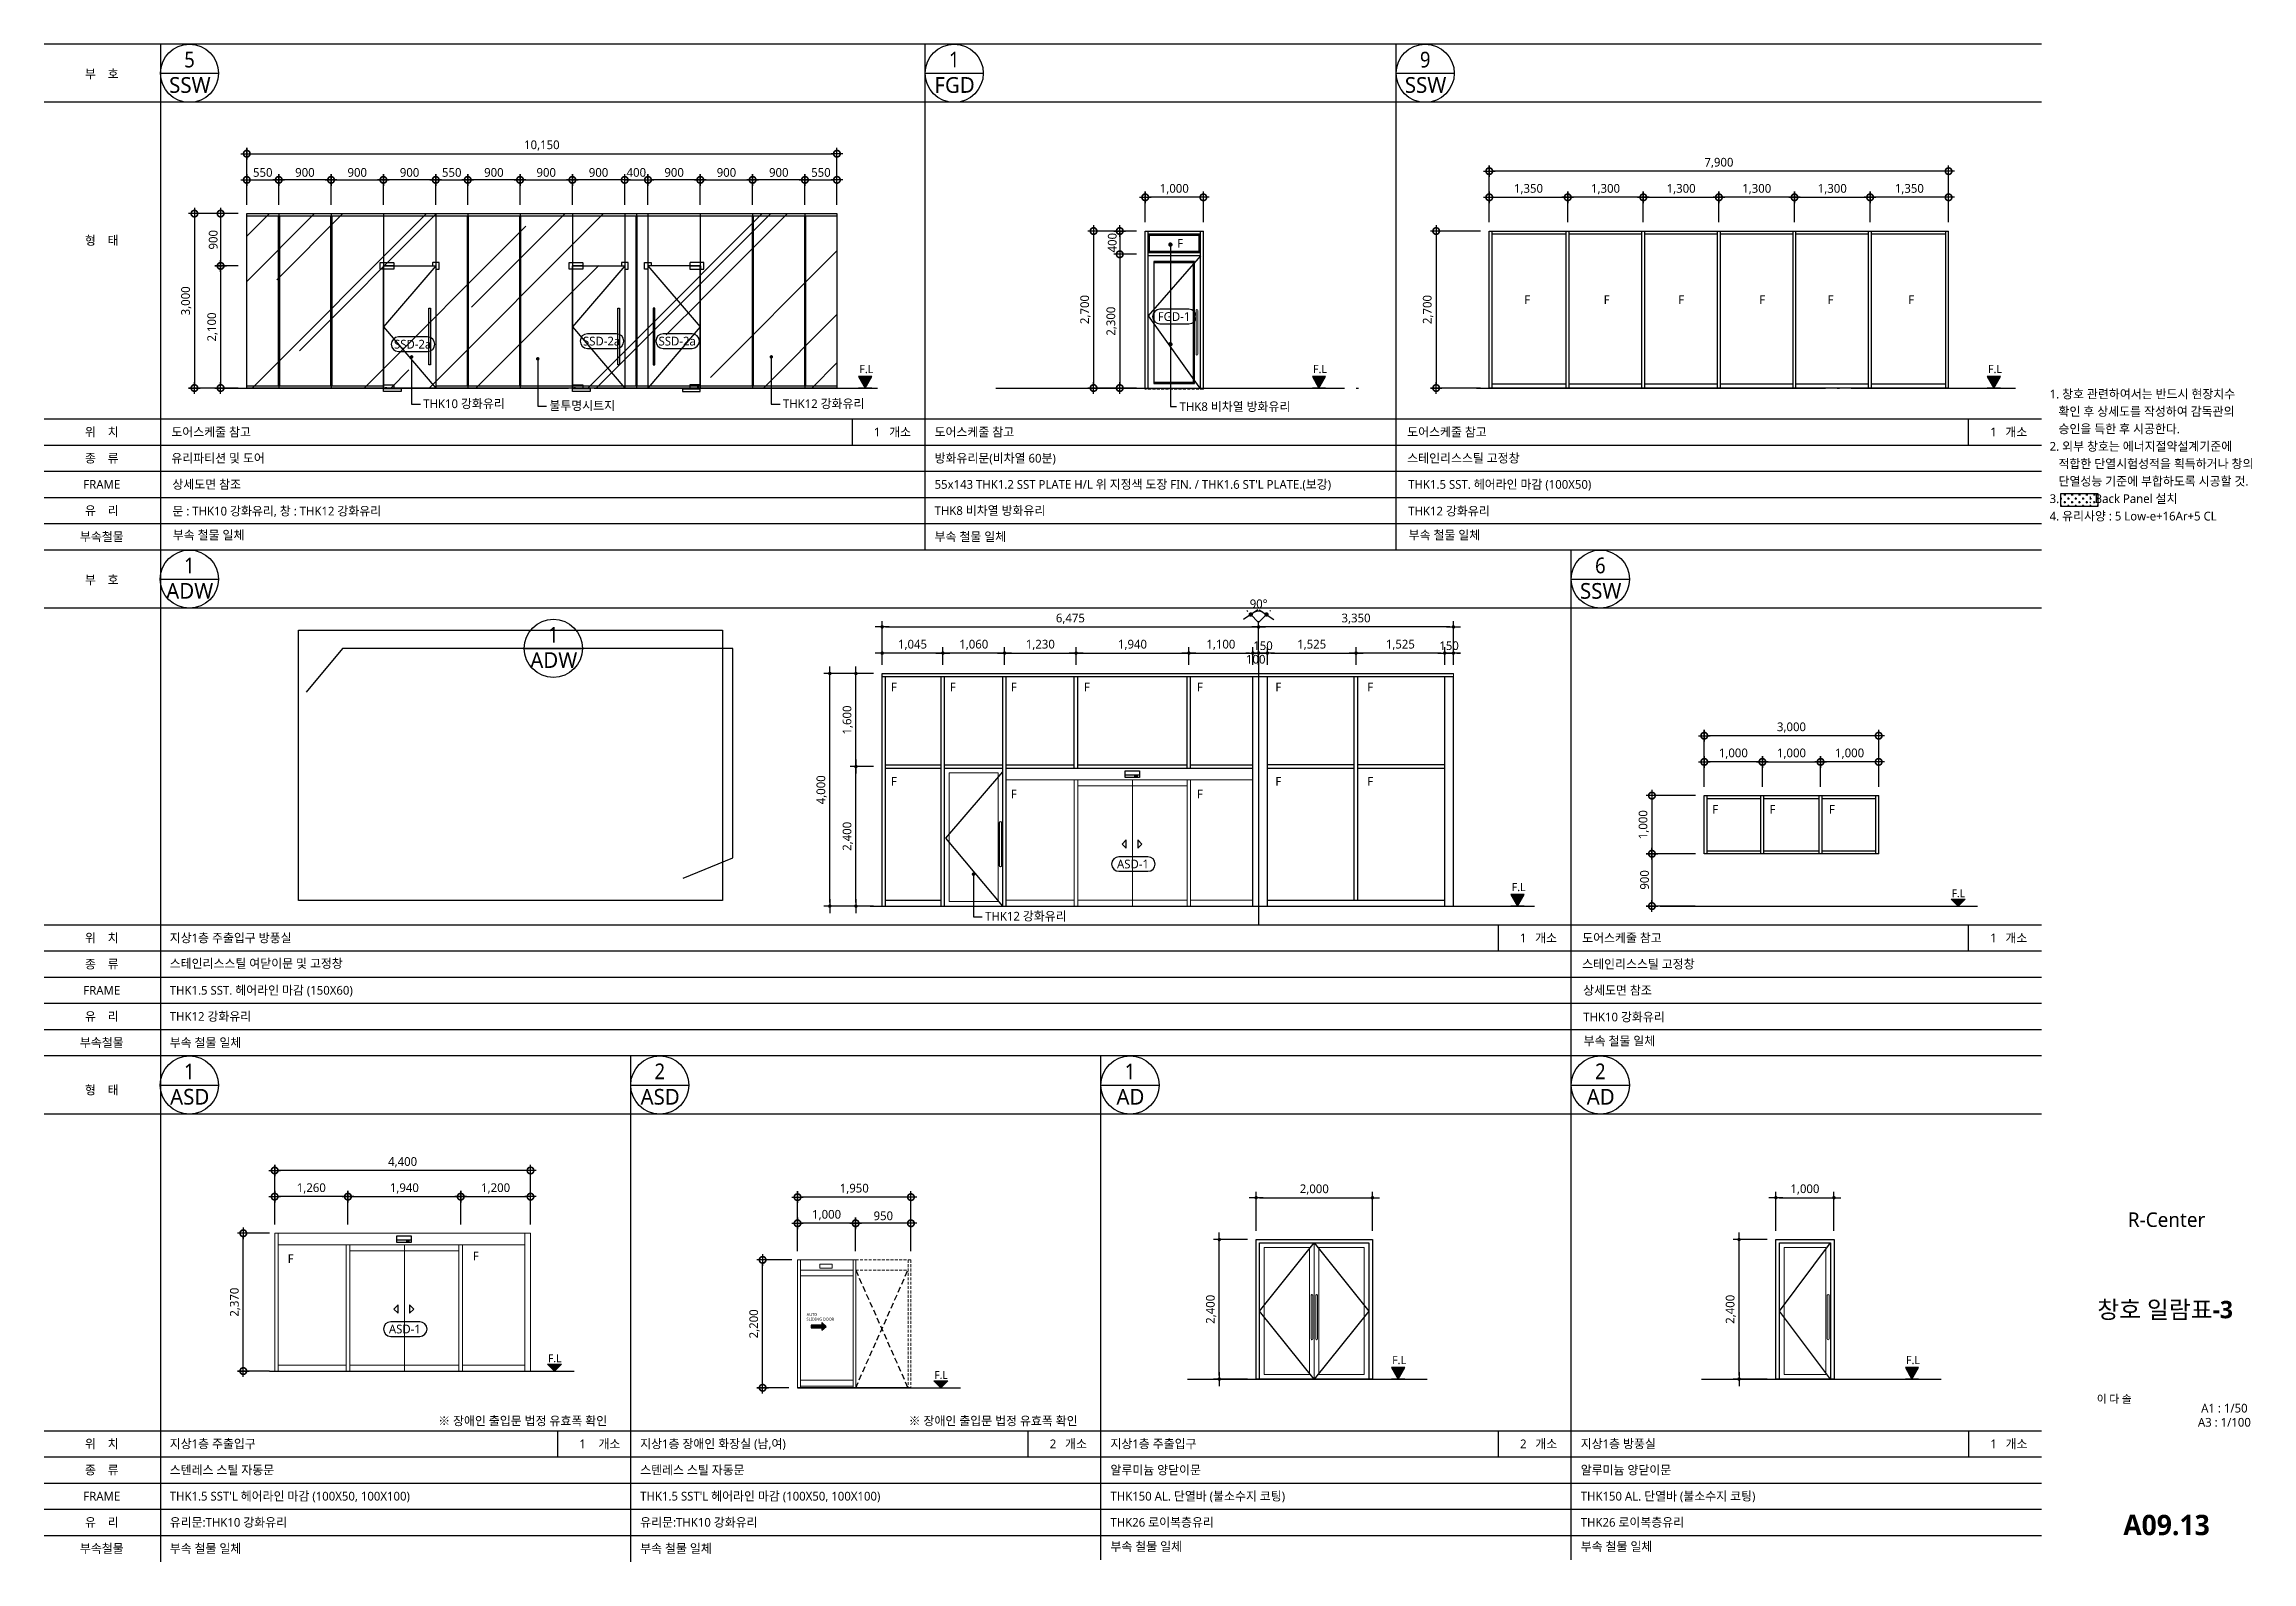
# Model space of a CAD drawing. Header units: millimetres. Extents: x -3 to 459584, y -660938 to -11738.
# Drawn here: x 84097 to 122067, y -146434 to -120334 of the extents above; entities that cross this region are included whole.
import ezdxf
from ezdxf import colors
from ezdxf.entities.mleader import LeaderData, LeaderLine
from ezdxf.enums import TextEntityAlignment as Align
from ezdxf.math import Vec2, Vec3

# ---------------------------------------------------------------- set-up
doc = ezdxf.new("R2010")
doc.units = ezdxf.units.MM
doc.header["$LTSCALE"] = 200
for name, pattern in [('C10', [102.1, 100, -1, 0.1, -1]), ('CEN-GAUN', [32.2, 30, -1, 0.2, -1]), ('CENTER1', [2.7, 2.5, -0.1, 0, -0.1]), ('CENTERX2', [4, 2.5, -0.5, 0.5, -0.5]), ('DASHDOT', [1, 0.5, -0.25, 0, -0.25]), ('H1', [1, 0.5, -0.5]), ('HID', [0.375, 0.25, -0.125]), ('HIDDEN', [0.375, 0.25, -0.125]), ('HIDDENX2', [0.75, 0.5, -0.25])]:
    doc.linetypes.add(name, pattern=pattern)
doc.layers.get('DEFPOINTS').update_dxf_attribs({"color": 137})
for name, color, linetype in [('0.KSC-DIM', 5, 'Continuous'), ('0.KSC-DOOR', 4, 'Continuous'), ('08-문자재료명', 3, 'Continuous'), ('3', 4, 'Continuous'), ('3TXT', 3, 'Continuous'), ('4', 7, 'Continuous'), ('4ELE', 4, 'Continuous'), ('7ELE', 7, 'Continuous'), ('A-ELEV-PCN4', 4, 'Continuous'), ('A-ELEV-PCN5', 5, 'Continuous'), ('A-ELEV-PCN9', 9, 'Continuous'), ('A-GRID', 1, 'C10'), ('A-PATT', 252, 'Continuous'), ('a-TAG-1', 6, 'Continuous'), ('A-TAG-2', 4, 'Continuous'), ('A-wall-유리파티션', 5, 'Continuous'), ('CEN', 1, 'CEN-GAUN'), ('CTR', 1, 'Continuous'), ('DIM', 7, 'Continuous'), ('door-sym', 1, 'CENTER1'), ('ELE-7', 7, 'Continuous'), ('ELE3', 3, 'Continuous'), ('ELE4', 4, 'Continuous'), ('ELE6', 6, 'Continuous'), ('FUR', 4, 'Continuous'), ('HA', 6, 'Continuous'), ('HAT', 8, 'Continuous'), ('SHT', 5, 'Continuous'), ('SYM', 6, 'Continuous'), ('SYM-LEAD', 6, 'Continuous'), ('TAG', 6, 'Continuous'), ('TAR-LEVEL', 6, 'Continuous'), ('TEX', 3, 'Continuous'), ('TEXT', 3, 'Continuous'), ('TEXT1', 3, 'Continuous'), ('TITLE', 7, 'Continuous'), ('WIN-N', 5, 'Continuous'), ('판넬메지', 8, 'Continuous')]:
    doc.layers.add(name, color=color, linetype=linetype)
doc.layers.add('WIN', color=4, linetype='Continuous', lineweight=0)
doc.styles.add('$0$스타일1', font='malgun.ttf')
doc.styles.add('ARIAL', font='malgun.ttf')
doc.styles.add('S1', font='malgun.ttf')
doc.styles.add('돋움', font='malgun.ttf')
doc.styles.add('맑은고딕', font='malgun.ttf')
doc.styles.add('맑은고딕B', font='malgunbd.ttf')
doc.styles.add('스타일1', font='malgun.ttf')
doc.dimstyles.new('CJA', dxfattribs={"dimscale": 300, "dimtxt": 2.7, "dimasz": 1, "dimexe": 2, "dimexo": 3, "dimgap": 1, "dimtad": 1, "dimdec": 0, "dimzin": 1, "dimdsep": 46, "dimlunit": 6, "dimtxsty": '$0$스타일1', "dimblk": 'CJDOT', "dimcen": 0.09, "dimdle": 1, "dimclrd": 256, "dimclre": 256, "dimclrt": 3, "dimadec": 0, "dimazin": 0, "dimtfac": 1, "dimtdec": 0, "dimtix": 1, "dimtmove": 2, "dimatfit": 3, "dimldrblk": 'CJDOT', "dimfxl": 1, "dimtolj": 1, "dimtzin": 1, "dimarcsym": 0})
doc.dimstyles.new('CJA-50', dxfattribs={"dimscale": 50, "dimtxt": 3, "dimasz": 1, "dimexe": 2, "dimexo": 3, "dimgap": 1, "dimtad": 1, "dimdec": 0, "dimzin": 1, "dimdsep": 46, "dimlunit": 6, "dimtxsty": 'S1', "dimblk": 'GAUN-DOT', "dimcen": -2, "dimdle": 2, "dimclrd": 256, "dimclre": 256, "dimclrt": 3, "dimadec": 0, "dimazin": 0, "dimtfac": 1, "dimtdec": 0, "dimtix": 1, "dimtmove": 2, "dimatfit": 3, "dimldrblk": 'DOTSMALL', "dimfxl": 1, "dimtolj": 1, "dimtzin": 1, "dimarcsym": 0})
doc.dimstyles.new('CJC-50', dxfattribs={"dimscale": 50, "dimtxt": 3, "dimasz": 1.2, "dimexe": 2, "dimexo": 3, "dimgap": 1, "dimtad": 1, "dimdec": 0, "dimdsep": 46, "dimlunit": 6, "dimtxsty": 'ARIAL', "dimblk": 'CJDOT', "dimcen": 1, "dimclrd": 256, "dimclre": 256, "dimclrt": 3, "dimadec": 0, "dimazin": 0, "dimtfac": 1, "dimtdec": 0, "dimtix": 1, "dimtmove": 2, "dimatfit": 2, "dimfxl": 1, "dimlwd": -1, "dimlwe": -1, "dimarcsym": 0})
doc.dimstyles.new('DIM-QD 1', dxfattribs={"dimtxt": 3, "dimasz": 1.5, "dimexe": 1, "dimexo": 0, "dimgap": 1, "dimtad": 1, "dimdec": 3, "dimdsep": 46, "dimlunit": 6, "dimtxsty": '$0$스타일1', "dimblk1": 'ARCHTICK', "dimblk2": 'ARCHTICK', "dimsah": 1, "dimcen": 0, "dimclrd": 256, "dimclre": 256, "dimclrt": 3, "dimazin": 2, "dimtfac": 1, "dimtdec": 3, "dimtix": 1, "dimtmove": 2, "dimatfit": 3, "dimldrblk": 'ARCHTICK', "dimfxl": 1, "dimtolj": 1, "dimtzin": 0, "dimarcsym": 0})

msp = doc.modelspace()

# ---------------------------------------------------------------- texts
at = {"layer": '08-문자재료명', "style": '맑은고딕'}
for s, p in [('AUTO', (97211.4, -142206.5)), ('SLIDING DOOR', (97209.5, -142285.9))]:
    msp.add_text(s, height=50, dxfattribs=at).set_placement(p)
at = {"layer": '3TXT', "color": 3, "style": '스타일1'}
for p in [(103634.7, -123760.2), (109603, -124728), (110970.5, -124728), (112254.2, -124728), (113646.7, -124728), (114821.6, -124728), (116210, -124728), (98710.5, -131390.2), (99723.8, -131390.2), (100772.9, -131390.2), (102031.8, -131390.2), (103975.6, -131390.2), (105323.7, -131390.2), (106904, -131390.2), (98710.5, -133009.8), (100772.9, -133229.7), (103975.6, -133229.7), (105323.7, -133009.8), (106904, -133009.8), (112836.3, -133495.3, 0), (113821, -133495.3, 0), (114844.1, -133495.3, 0), (88336.9, -141220.9, 0), (91520.7, -141176.1, 0)]:
    msp.add_text('F', height=150, dxfattribs=at).set_placement(p, align=Align.MIDDLE_CENTER)
at = {"layer": 'TEX', "style": 'S1'}
for s, p in [('부    호', (85088.3, -120921.6)), ('형    태', (85088.3, -123784.8)), ('위    치', (85088.3, -127080.1)), ('종    류', (85088.3, -127530.1)), ('FRAME', (85088.3, -127980.1)), ('유    리', (85088.3, -128430.1)), ('부속철물', (85088.3, -128880.1)), ('부    호', (85088.3, -129621.6)), ('위    치', (85088.3, -135780.1)), ('종    류', (85088.3, -136230.1)), ('FRAME', (85088.3, -136680.1)), ('유    리', (85088.3, -137130.1)), ('부속철물', (85088.3, -137580.1)), ('형    태', (85088.3, -138394.8)), ('위    치', (85088.3, -144480.1)), ('종    류', (85088.3, -144930.1)), ('FRAME', (85088.3, -145380.1)), ('유    리', (85088.3, -145830.1)), ('부속철물', (85088.3, -146280.1))]:
    msp.add_text(s, height=150, dxfattribs=at).set_placement(p, align=Align.CENTER)
msp.add_text('THK8 비차열 방화유리', height=150, dxfattribs=at).set_placement((103625, -126568), align=Align.MIDDLE_LEFT)
at = {"layer": 'TEX'}
for s, height, style, p in [('도어스케줄 참고', 150, 'S1', (86285, -127080.1)), ('도어스케줄 참고', 150, 'S1', (99411.5, -127080.1)), ('도어스케줄 참고', 150, 'S1', (107540, -127080.1)), ('유리파티션 및 도어', 150, 'S1', (86285, -127530.1)), ('방화유리문(비차열 60분)', 150, 'S1', (99411.5, -127530.1)), ('스테인리스스틸 고정창', 150, 'S1', (107540, -127530.1)), ('상세도면 참조', 150, 'S1', (86302.3, -127980.1)), ("55x143 THK1.2 SST PLATE H/L 위 지정색 도장 FIN. / THK1.6 ST'L PLATE.(보강)", 150, 'S1', (99411.5, -127980.1)), ('THK1.5 SST. 헤어라인 마감 (100X50)', 150, 'S1', (107557.3, -127980.1)), ('문 : THK10 강화유리, 창 : THK12 강화유리', 150, 'S1', (86303.1, -128439.7)), ('THK8 비차열 방화유리', 150, 'S1', (99411.5, -128430.1)), ('THK12 강화유리', 150, 'S1', (107558.1, -128439.7)), ('부속 철물 일체', 150, 'S1', (86310.1, -128851.7)), ('부속 철물 일체', 150, 'S1', (99411.5, -128880.1)), ('부속 철물 일체', 150, 'S1', (107565, -128851.7)), ('F.L', 135, '스타일1', (116903.3, -135003.6, 0)), ('지상1층 주출입구 방풍실', 150, 'S1', (86257, -135780.1)), ('도어스케줄 참고', 150, 'S1', (110549.6, -135780.1)), ('스테인리스스틸 여닫이문 및 고정창', 150, 'S1', (86257, -136220.1)), ('스테인리스스틸 고정창', 150, 'S1', (110549.6, -136230.1)), ('THK1.5 SST. 헤어라인 마감 (150X60)', 150, 'S1', (86257, -136680.1)), ('상세도면 참조', 150, 'S1', (110566.9, -136680.1)), ('THK12 강화유리 ', 150, 'S1', (86257, -137130.1)), ('THK10 강화유리', 150, 'S1', (110567.7, -137139.7)), ('부속 철물 일체', 150, 'S1', (86257, -137580.1)), ('부속 철물 일체', 150, 'S1', (110574.6, -137551.7)), ('F.L', 135, '스타일1', (92763.3, -143000.4, 0)), ('F.L', 135, '스타일1', (99407.2, -143288.4)), ('지상1층 주출입구', 150, 'S1', (86257, -144480.1)), ('지상1층 장애인 화장실 (남,여)', 150, 'S1', (94348, -144480.1)), ('지상1층 주출입구', 150, 'S1', (102436.2, -144480.1)), ('지상1층 방풍실', 150, 'S1', (110524.4, -144480.1)), ('스텐레스 스틸 자동문', 150, 'S1', (86257, -144930.1)), ('스텐레스 스틸 자동문', 150, 'S1', (94348, -144930.1)), ('알루미늄 양닫이문', 150, 'S1', (102436.2, -144930.1)), ('알루미늄 양닫이문', 150, 'S1', (110524.4, -144930.1)), ("THK1.5 SST'L 헤어라인 마감 (100X50, 100X100)", 150, 'S1', (86257, -145380.1)), ("THK1.5 SST'L 헤어라인 마감 (100X50, 100X100)", 150, 'S1', (94348, -145380.1)), ('THK150 AL. 단열바 (불소수지 코팅)', 150, 'S1', (102436.2, -145380.1)), ('THK150 AL. 단열바 (불소수지 코팅)', 150, 'S1', (110524.4, -145380.1)), ('유리문:THK10 강화유리', 150, 'S1', (86257, -145830.1)), ('유리문:THK10 강화유리', 150, 'S1', (94348, -145830.1)), ('THK26 로이복층유리', 150, 'S1', (102436.2, -145830.1)), ('THK26 로이복층유리', 150, 'S1', (110524.4, -145830.1)), ('부속 철물 일체', 150, 'S1', (86257, -146280.1)), ('부속 철물 일체', 150, 'S1', (94348, -146280.1)), ('부속 철물 일체', 150, 'S1', (102436.2, -146246.1)), ('부속 철물 일체', 150, 'S1', (110524.4, -146246.1))]:
    msp.add_text(s, height=height, dxfattribs=dict(at, style=style)).set_placement(p)
at = {"layer": 'TEX', "style": 'S1'}
for s, p in [('1', (98479.7, -127080.1)), ('개소', (99006.7, -127080.1)), ('1', (117678, -127080.1)), ('개소', (118205.1, -127080.1)), ('1', (109589.8, -135780.1)), ('1', (109589.8, -135780.1)), ('개소', (110116.9, -135780.1)), ('개소', (110116.9, -135780.1)), ('1', (117678, -135780.1)), ('개소', (118205.1, -135780.1)), ('1', (93413.5, -144480.1)), ('개소', (94007.7, -144480.1)), ('2', (101504.4, -144480.1)), ('개소', (102031.5, -144480.1)), ('2', (109592.6, -144480.1)), ('개소', (110119.7, -144480.1)), ('1', (117680.8, -144480.1)), ('개소', (118207.8, -144480.1))]:
    msp.add_text(s, height=150, dxfattribs=at).set_placement(p, align=Align.RIGHT)
at = {"layer": 'TEXT', "style": 'S1'}
for s, p in [('3.          : Back Panel 설치', (118589.2, -128270.5)), ('4. 유리사양 : 5 Low-e+16Ar+5 CL', (118589.2, -128570.5))]:
    msp.add_text(s, height=150, dxfattribs=at).set_placement(p, align=Align.BOTTOM_LEFT)
at = {"layer": 'TEXT', "style": '스타일1'}
msp.add_text('R-Center', height=250, dxfattribs=at).set_placement((120600, -140550), align=Align.MIDDLE_CENTER)
at = {"layer": 'TEXT1', "style": '맑은고딕'}
for p in [(90874.8, -144010.5), (98965.8, -144010.5)]:
    msp.add_text('※ 장애인 출입문 법정 유효폭 확인', height=150, dxfattribs=at).set_placement(p, align=Align.MIDDLE_LEFT)

# ---------------------------------------------------------------- blocks, each defined once
blk = doc.blocks.new('TITLE')
at = {"layer": 'TITLE', "style": '스타일1'}
for tag, height, p in [('동명칭', 6, (776.77, -457.26)), ('SCALE-A1', 3, (797.5, -522)), ('SCALE-A3', 3, (797.5, -527)), ('DATA', 3, (797.5, -540))]:
    blk.add_attdef(tag, text='', height=height, dxfattribs=at).set_placement(p, align=Align.MIDDLE)
for tag, height, p in [('TITLE1', 6, (776.5, -479.4)), ('TITLE4', 6, (776.5, -484.39)), ('TITLE2', 6, (776.5, -489)), ('TITLE5', 6, (776.5, -493.99)), ('TITLE3', 6, (776.5, -498.7)), ('NAME-1', 3, (760.16, -517.5)), ('NAME-2', 3, (760.16, -526.5)), ('A0.00', 7, (776.5, -561))]:
    blk.add_attdef(tag, text='', height=height, dxfattribs=at).set_placement(p, align=Align.MIDDLE_CENTER)
blk = doc.blocks.new('A$C2D6C597E')
at = {"layer": 'TEXT', "style": 'S1'}
for s, p in [('1. 창호 관련하여서는 반드시 현장치수', (139, -771)), ('   확인 후 상세도를 작성하여 감독관의', (139, -1071)), ('2. 외부 창호는 에너지절약설계기준에', (139, -1671)), ('   승인을 득한 후 시공한다.', (139, -1371)), ('   적합한 단열시험성적을 획득하거나 창의', (139, -1971)), ('   단열성능 기준에 부합하도록 시공할 것.', (139, -2271))]:
    blk.add_text(s, height=150, dxfattribs=at).set_placement(p, align=Align.BOTTOM_LEFT)
blk = doc.blocks.new('CJDOT')
blk.add_line((-2, 0), (2, 0))
at = {"const_width": 0.5}
blk.add_lwpolyline([(-0.25, 0, 1), (0.25, 0, 1)], format="xyb", close=True, dxfattribs=at)
blk = doc.blocks.new('*D250')
at = {"layer": 'DEFPOINTS', "color": 0, "linetype": 'Continuous', "ltscale": 0.1, "transparency": 16777216}
for p in [(104308, -140891), (104942, -140891), (104942, -143291)]:
    blk.add_point(p, dxfattribs=at)
at = {"layer": 'DIM', "ltscale": 0.1, "transparency": 16777216}
for p, q in [((104792, -140891), (104208, -140891)), ((104308, -143231), (104308, -140951)), ((104792, -143291), (104208, -143291))]:
    blk.add_line(p, q, dxfattribs=at)
at = {"layer": 'DIM', "linetype": 'Continuous', "ltscale": 0.1, "transparency": 16777216, "xscale": 60, "yscale": 60, "zscale": 60}
for p, rotation in [((104308, -140891), 90), ((104308, -143291), 270)]:
    blk.add_blockref('CJDOT', p, dxfattribs=dict(at, rotation=rotation))
at = {"layer": 'DIM', "color": 3, "linetype": 'Continuous', "ltscale": 0.1, "transparency": 16777216, "insert": (104168, -142091), "char_height": 150, "attachment_point": 5, "rotation": 90, "style": 'ARIAL'}
blk.add_mtext('2,400', dxfattribs=at)
blk = doc.blocks.new('*D251')
at = {"layer": 'DEFPOINTS', "color": 0, "linetype": 'Continuous', "ltscale": 0.1, "transparency": 16777216}
for p in [(106942, -140172), (104942, -140891), (106942, -140891)]:
    blk.add_point(p, dxfattribs=at)
at = {"layer": 'DIM', "ltscale": 0.1, "transparency": 16777216}
for p, q in [((104942, -140741), (104942, -140072)), ((106942, -140741), (106942, -140072)), ((105002, -140172), (106882, -140172))]:
    blk.add_line(p, q, dxfattribs=at)
at = {"layer": 'DIM', "linetype": 'Continuous', "ltscale": 0.1, "transparency": 16777216, "xscale": 60, "yscale": 60, "zscale": 60, "rotation": 180}
blk.add_blockref('CJDOT', (104942, -140172), dxfattribs=at)
at = {"layer": 'DIM', "linetype": 'Continuous', "ltscale": 0.1, "transparency": 16777216, "xscale": 60, "yscale": 60, "zscale": 60}
blk.add_blockref('CJDOT', (106942, -140172), dxfattribs=at)
at = {"layer": 'DIM', "color": 3, "linetype": 'Continuous', "ltscale": 0.1, "transparency": 16777216, "insert": (105942, -140032), "char_height": 150, "attachment_point": 5, "style": 'ARIAL'}
blk.add_mtext('2,000', dxfattribs=at)
blk = doc.blocks.new('단면레벨-1')
at = {"layer": 'TAG'}
blk.add_hatch(color=256, dxfattribs=at).paths.add_polyline_path([(0, 0), (2.27, 3.93), (-2.27, 3.93)])
for p, q in [((-2.27, 3.93), (0, 0)), ((2.27, 3.93), (-2.27, 3.93)), ((2.27, 0), (-2.27, 0)), ((0, 0), (2.27, 3.93))]:
    blk.add_line(p, q, dxfattribs=at)
at = {"layer": 'TAG', "color": 3, "style": '돋움'}
blk.add_attdef('GL.+1500', text='', height=2.81, dxfattribs=at).set_placement((0.37, 6.53), align=Align.MIDDLE)
blk = doc.blocks.new('dor&win')
at = {"layer": 'a-TAG-1', "ltscale": 0.2}
blk.add_line((-5.5, 0), (5.5, 0), dxfattribs=at)
blk.add_circle((0, 0), 5.5, dxfattribs=at)
at = {"layer": 'a-TAG-1', "color": 3, "style": 'ARIAL'}
for tag, p in [('1', (0, 2.58)), ('FSD', (0.07, -2.22))]:
    blk.add_attdef(tag, text='', height=3, dxfattribs=at).set_placement(p, align=Align.MIDDLE_CENTER)
blk = doc.blocks.new('*D254')
at = {"layer": 'DEFPOINTS', "color": 0, "linetype": 'Continuous', "ltscale": 0.1, "transparency": 16777216}
for p in [(113247, -140891), (113880, -140891), (113880, -143291)]:
    blk.add_point(p, dxfattribs=at)
at = {"layer": 'DIM', "ltscale": 0.1, "transparency": 16777216}
for p, q in [((113730, -140891), (113147, -140891)), ((113247, -143231), (113247, -140951)), ((113730, -143291), (113147, -143291))]:
    blk.add_line(p, q, dxfattribs=at)
at = {"layer": 'DIM', "linetype": 'Continuous', "ltscale": 0.1, "transparency": 16777216, "xscale": 60, "yscale": 60, "zscale": 60}
for p, rotation in [((113247, -140891), 90), ((113247, -143291), 270)]:
    blk.add_blockref('CJDOT', p, dxfattribs=dict(at, rotation=rotation))
at = {"layer": 'DIM', "color": 3, "linetype": 'Continuous', "ltscale": 0.1, "transparency": 16777216, "insert": (113107, -142091), "char_height": 150, "attachment_point": 5, "rotation": 90, "style": 'ARIAL'}
blk.add_mtext('2,400', dxfattribs=at)
blk = doc.blocks.new('*D255')
at = {"layer": 'DEFPOINTS', "color": 0, "linetype": 'Continuous', "ltscale": 0.1, "transparency": 16777216}
for p in [(114880, -140172), (113880, -140891), (114880, -140891)]:
    blk.add_point(p, dxfattribs=at)
at = {"layer": 'DIM', "ltscale": 0.1, "transparency": 16777216}
for p, q in [((113880, -140741), (113880, -140072)), ((114880, -140741), (114880, -140072)), ((113940, -140172), (114820, -140172))]:
    blk.add_line(p, q, dxfattribs=at)
at = {"layer": 'DIM', "linetype": 'Continuous', "ltscale": 0.1, "transparency": 16777216, "xscale": 60, "yscale": 60, "zscale": 60, "rotation": 180}
blk.add_blockref('CJDOT', (113880, -140172), dxfattribs=at)
at = {"layer": 'DIM', "linetype": 'Continuous', "ltscale": 0.1, "transparency": 16777216, "xscale": 60, "yscale": 60, "zscale": 60}
blk.add_blockref('CJDOT', (114880, -140172), dxfattribs=at)
at = {"layer": 'DIM', "color": 3, "linetype": 'Continuous', "ltscale": 0.1, "transparency": 16777216, "insert": (114380, -140031), "char_height": 150, "attachment_point": 5, "style": 'ARIAL'}
blk.add_mtext('1,000', dxfattribs=at)
blk = doc.blocks.new('GAUN-DOT')
at = {"linetype": 'ByBlock'}
for p, q in [((2, 0), (-2, 0)), ((0, -2), (0, 2))]:
    blk.add_line(p, q, dxfattribs=at)
at = {"const_width": 2.25}
blk.add_lwpolyline([(0, 0.28125, 1), (0, -0.28125, 1)], format="xyb", close=True, dxfattribs=at)
blk = doc.blocks.new('*D279')
at = {"layer": 'DEFPOINTS', "color": 0, "transparency": 16777216}
for p in [(87582, -123248), (86682, -126248), (87582, -126248)]:
    blk.add_point(p, dxfattribs=at)
at = {"layer": 'DIM', "lineweight": -2, "transparency": 16777216}
for p, q in [((87432, -123248), (86582, -123248)), ((86682, -123298), (86682, -126198)), ((87432, -126248), (86582, -126248))]:
    blk.add_line(p, q, dxfattribs=at)
at = {"layer": 'DIM', "lineweight": -2, "transparency": 16777216, "xscale": 50, "yscale": 50, "zscale": 50}
for p, rotation in [((86682, -123248), 90), ((86682, -126248), 270)]:
    blk.add_blockref('GAUN-DOT', p, dxfattribs=dict(at, rotation=rotation))
at = {"layer": 'DIM', "color": 3, "transparency": 16777216, "insert": (86542, -124748), "char_height": 150, "attachment_point": 5, "rotation": 90, "style": 'S1'}
blk.add_mtext('\\A1;3,000', dxfattribs=at)
blk = doc.blocks.new('_DotSmall')
at = {"color": 0, "linetype": 'ByBlock', "const_width": 0.5}
blk.add_lwpolyline([(-0.0625, 0, 1), (0.0625, 0, 1)], format="xyb", close=True, dxfattribs=at)
blk = doc.blocks.new('*D280')
at = {"layer": 'DEFPOINTS', "color": 0, "transparency": 16777216}
for p in [(87582, -124148), (87132, -126248), (87582, -126248)]:
    blk.add_point(p, dxfattribs=at)
at = {"layer": 'DIM', "lineweight": -2, "transparency": 16777216}
for p, q in [((87432, -124148), (87032, -124148)), ((87132, -124198), (87132, -126198)), ((87432, -126248), (87032, -126248))]:
    blk.add_line(p, q, dxfattribs=at)
at = {"layer": 'DIM', "lineweight": -2, "transparency": 16777216, "xscale": 50, "yscale": 50, "zscale": 50}
for p, rotation in [((87132, -124148), 90), ((87132, -126248), 270)]:
    blk.add_blockref('GAUN-DOT', p, dxfattribs=dict(at, rotation=rotation))
at = {"layer": 'DIM', "color": 3, "transparency": 16777216, "insert": (86992, -125198), "char_height": 150, "attachment_point": 5, "rotation": 90, "style": 'S1'}
blk.add_mtext('\\A1;2,100', dxfattribs=at)
blk = doc.blocks.new('*D281')
at = {"layer": 'DEFPOINTS', "color": 0, "transparency": 16777216}
for p in [(87582, -123248), (87132, -124148), (87582, -124148)]:
    blk.add_point(p, dxfattribs=at)
at = {"layer": 'DIM', "lineweight": -2, "transparency": 16777216}
for p, q in [((87432, -123248), (87032, -123248)), ((87132, -123298), (87132, -124098)), ((87432, -124148), (87032, -124148))]:
    blk.add_line(p, q, dxfattribs=at)
at = {"layer": 'DIM', "lineweight": -2, "transparency": 16777216, "xscale": 50, "yscale": 50, "zscale": 50}
for p, rotation in [((87132, -123248), 90), ((87132, -124148), 270)]:
    blk.add_blockref('GAUN-DOT', p, dxfattribs=dict(at, rotation=rotation))
at = {"layer": 'DIM', "color": 3, "transparency": 16777216, "insert": (87005, -123698), "char_height": 150, "attachment_point": 5, "rotation": 90, "style": 'S1'}
blk.add_mtext('\\A1;900', dxfattribs=at)
blk = doc.blocks.new('*D282')
at = {"layer": 'DEFPOINTS', "color": 0, "transparency": 16777216}
for p in [(97732, -122218), (87582, -123248), (97732, -123248)]:
    blk.add_point(p, dxfattribs=at)
at = {"layer": 'DIM', "lineweight": -2, "transparency": 16777216}
for p, q in [((87582, -123098), (87582, -122118)), ((87632, -122218), (97682, -122218)), ((97732, -123098), (97732, -122118))]:
    blk.add_line(p, q, dxfattribs=at)
at = {"layer": 'DIM', "lineweight": -2, "transparency": 16777216, "xscale": 50, "yscale": 50, "zscale": 50, "rotation": 180}
blk.add_blockref('GAUN-DOT', (87582, -122218), dxfattribs=at)
at = {"layer": 'DIM', "lineweight": -2, "transparency": 16777216, "xscale": 50, "yscale": 50, "zscale": 50}
blk.add_blockref('GAUN-DOT', (97732, -122218), dxfattribs=at)
at = {"layer": 'DIM', "color": 3, "transparency": 16777216, "insert": (92657, -122078), "char_height": 150, "attachment_point": 5, "style": 'S1'}
blk.add_mtext('\\A1;10,150', dxfattribs=at)
blk = doc.blocks.new('*D283')
at = {"layer": 'DEFPOINTS', "color": 0, "transparency": 16777216}
for p in [(88132, -122668), (87582, -123248), (88132, -123248)]:
    blk.add_point(p, dxfattribs=at)
at = {"layer": 'DIM', "lineweight": -2, "transparency": 16777216}
for p, q in [((87582, -123098), (87582, -122568)), ((88132, -123098), (88132, -122568)), ((87632, -122668), (88082, -122668))]:
    blk.add_line(p, q, dxfattribs=at)
at = {"layer": 'DIM', "lineweight": -2, "transparency": 16777216, "xscale": 50, "yscale": 50, "zscale": 50, "rotation": 180}
blk.add_blockref('GAUN-DOT', (87582, -122668), dxfattribs=at)
at = {"layer": 'DIM', "lineweight": -2, "transparency": 16777216, "xscale": 50, "yscale": 50, "zscale": 50}
blk.add_blockref('GAUN-DOT', (88132, -122668), dxfattribs=at)
at = {"layer": 'DIM', "color": 3, "transparency": 16777216, "insert": (87857, -122541), "char_height": 150, "attachment_point": 5, "style": 'S1'}
blk.add_mtext('\\A1;550', dxfattribs=at)
blk = doc.blocks.new('*D284')
at = {"layer": 'DEFPOINTS', "color": 0, "transparency": 16777216}
for p in [(89932, -122668), (89932, -123248), (90832, -123248)]:
    blk.add_point(p, dxfattribs=at)
at = {"layer": 'DIM', "lineweight": -2, "transparency": 16777216}
for p, q in [((89932, -123098), (89932, -122568)), ((90832, -123098), (90832, -122568)), ((90782, -122668), (89982, -122668))]:
    blk.add_line(p, q, dxfattribs=at)
at = {"layer": 'DIM', "lineweight": -2, "transparency": 16777216, "xscale": 50, "yscale": 50, "zscale": 50, "rotation": 180}
blk.add_blockref('GAUN-DOT', (89932, -122668), dxfattribs=at)
at = {"layer": 'DIM', "lineweight": -2, "transparency": 16777216, "xscale": 50, "yscale": 50, "zscale": 50}
blk.add_blockref('GAUN-DOT', (90832, -122668), dxfattribs=at)
at = {"layer": 'DIM', "color": 3, "transparency": 16777216, "insert": (90382, -122541), "char_height": 150, "attachment_point": 5, "style": 'S1'}
blk.add_mtext('\\A1;900', dxfattribs=at)
blk = doc.blocks.new('*D285')
at = {"layer": 'DEFPOINTS', "color": 0, "transparency": 16777216}
for p in [(93182, -122668), (92282, -123248), (93182, -123248)]:
    blk.add_point(p, dxfattribs=at)
at = {"layer": 'DIM', "lineweight": -2, "transparency": 16777216}
for p, q in [((92282, -123098), (92282, -122568)), ((93182, -123098), (93182, -122568)), ((92332, -122668), (93132, -122668))]:
    blk.add_line(p, q, dxfattribs=at)
at = {"layer": 'DIM', "lineweight": -2, "transparency": 16777216, "xscale": 50, "yscale": 50, "zscale": 50, "rotation": 180}
blk.add_blockref('GAUN-DOT', (92282, -122668), dxfattribs=at)
at = {"layer": 'DIM', "lineweight": -2, "transparency": 16777216, "xscale": 50, "yscale": 50, "zscale": 50}
blk.add_blockref('GAUN-DOT', (93182, -122668), dxfattribs=at)
at = {"layer": 'DIM', "color": 3, "transparency": 16777216, "insert": (92732, -122541), "char_height": 150, "attachment_point": 5, "style": 'S1'}
blk.add_mtext('\\A1;900', dxfattribs=at)
blk = doc.blocks.new('*D286')
at = {"layer": 'DEFPOINTS', "color": 0, "transparency": 16777216}
for p in [(93182, -122668), (93182, -123248), (94082, -123248)]:
    blk.add_point(p, dxfattribs=at)
at = {"layer": 'DIM', "lineweight": -2, "transparency": 16777216}
for p, q in [((93182, -123098), (93182, -122568)), ((94082, -123098), (94082, -122568)), ((94032, -122668), (93232, -122668))]:
    blk.add_line(p, q, dxfattribs=at)
at = {"layer": 'DIM', "lineweight": -2, "transparency": 16777216, "xscale": 50, "yscale": 50, "zscale": 50, "rotation": 180}
blk.add_blockref('GAUN-DOT', (93182, -122668), dxfattribs=at)
at = {"layer": 'DIM', "lineweight": -2, "transparency": 16777216, "xscale": 50, "yscale": 50, "zscale": 50}
blk.add_blockref('GAUN-DOT', (94082, -122668), dxfattribs=at)
at = {"layer": 'DIM', "color": 3, "transparency": 16777216, "insert": (93632, -122541), "char_height": 150, "attachment_point": 5, "style": 'S1'}
blk.add_mtext('\\A1;900', dxfattribs=at)
blk = doc.blocks.new('*D287')
at = {"layer": 'DEFPOINTS', "color": 0, "transparency": 16777216}
for p in [(94482, -122668), (94082, -123248), (94482, -123248)]:
    blk.add_point(p, dxfattribs=at)
at = {"layer": 'DIM', "lineweight": -2, "transparency": 16777216}
for p, q in [((94082, -123098), (94082, -122568)), ((94482, -123098), (94482, -122568)), ((94032, -122668), (93982, -122668)), ((94082, -122668), (94482, -122668)), ((94532, -122668), (94582, -122668))]:
    blk.add_line(p, q, dxfattribs=at)
at = {"layer": 'DIM', "lineweight": -2, "transparency": 16777216, "xscale": 50, "yscale": 50, "zscale": 50}
blk.add_blockref('GAUN-DOT', (94082, -122668), dxfattribs=at)
at = {"layer": 'DIM', "lineweight": -2, "transparency": 16777216, "xscale": 50, "yscale": 50, "zscale": 50, "rotation": 180}
blk.add_blockref('GAUN-DOT', (94482, -122668), dxfattribs=at)
at = {"layer": 'DIM', "color": 3, "transparency": 16777216, "insert": (94282, -122541), "char_height": 150, "attachment_point": 5, "style": 'S1'}
blk.add_mtext('\\A1;400', dxfattribs=at)
blk = doc.blocks.new('*D288')
at = {"layer": 'DEFPOINTS', "color": 0, "transparency": 16777216}
for p in [(94482, -122668), (94482, -123248), (95382, -123248)]:
    blk.add_point(p, dxfattribs=at)
at = {"layer": 'DIM', "lineweight": -2, "transparency": 16777216}
for p, q in [((94482, -123098), (94482, -122568)), ((95382, -123098), (95382, -122568)), ((95332, -122668), (94532, -122668))]:
    blk.add_line(p, q, dxfattribs=at)
at = {"layer": 'DIM', "lineweight": -2, "transparency": 16777216, "xscale": 50, "yscale": 50, "zscale": 50, "rotation": 180}
blk.add_blockref('GAUN-DOT', (94482, -122668), dxfattribs=at)
at = {"layer": 'DIM', "lineweight": -2, "transparency": 16777216, "xscale": 50, "yscale": 50, "zscale": 50}
blk.add_blockref('GAUN-DOT', (95382, -122668), dxfattribs=at)
at = {"layer": 'DIM', "color": 3, "transparency": 16777216, "insert": (94932, -122541), "char_height": 150, "attachment_point": 5, "style": 'S1'}
blk.add_mtext('\\A1;900', dxfattribs=at)
blk = doc.blocks.new('*D289')
at = {"layer": 'DEFPOINTS', "color": 0, "transparency": 16777216}
for p in [(97732, -122668), (97182, -123248), (97732, -123248)]:
    blk.add_point(p, dxfattribs=at)
at = {"layer": 'DIM', "lineweight": -2, "transparency": 16777216}
for p, q in [((97182, -123098), (97182, -122568)), ((97732, -123098), (97732, -122568)), ((97232, -122668), (97682, -122668))]:
    blk.add_line(p, q, dxfattribs=at)
at = {"layer": 'DIM', "lineweight": -2, "transparency": 16777216, "xscale": 50, "yscale": 50, "zscale": 50, "rotation": 180}
blk.add_blockref('GAUN-DOT', (97182, -122668), dxfattribs=at)
at = {"layer": 'DIM', "lineweight": -2, "transparency": 16777216, "xscale": 50, "yscale": 50, "zscale": 50}
blk.add_blockref('GAUN-DOT', (97732, -122668), dxfattribs=at)
at = {"layer": 'DIM', "color": 3, "transparency": 16777216, "insert": (97457, -122541), "char_height": 150, "attachment_point": 5, "style": 'S1'}
blk.add_mtext('\\A1;550', dxfattribs=at)
blk = doc.blocks.new('DN')
at = {"layer": 'SYM', "color": 6}
blk.add_lwpolyline([(12.5, 0.17, 1), (12.5, 5.17), (2.5, 5.17, 1), (2.5, 0.17)], format="xyb", close=True, dxfattribs=at)
at = {"layer": 'SYM', "color": 3, "style": '스타일1'}
blk.add_attdef('FSD-1', text='', height=3, dxfattribs=at).set_placement((7.37, 2.67), align=Align.MIDDLE_CENTER)
blk = doc.blocks.new('*D138')
at = {"layer": 'DEFPOINTS', "color": 0, "transparency": 16777216}
for p in [(103034, -123948), (102596, -126248), (103034, -126248)]:
    blk.add_point(p, dxfattribs=at)
at = {"layer": 'DIM', "lineweight": -2, "transparency": 16777216}
for p, q in [((102884, -123948), (102496, -123948)), ((102596, -123998), (102596, -126198)), ((102884, -126248), (102496, -126248))]:
    blk.add_line(p, q, dxfattribs=at)
at = {"layer": 'DIM', "lineweight": -2, "transparency": 16777216, "xscale": 50, "yscale": 50, "zscale": 50}
for p, rotation in [((102596, -123948), 90), ((102596, -126248), 270)]:
    blk.add_blockref('GAUN-DOT', p, dxfattribs=dict(at, rotation=rotation))
at = {"layer": 'DIM', "color": 3, "transparency": 16777216, "insert": (102456, -125098), "char_height": 150, "attachment_point": 5, "rotation": 90, "style": 'S1'}
blk.add_mtext('\\A1;2,300', dxfattribs=at)
blk = doc.blocks.new('*D139')
at = {"layer": 'DEFPOINTS', "color": 0, "transparency": 16777216}
for p in [(103034, -123548), (102146, -126248), (103034, -126248)]:
    blk.add_point(p, dxfattribs=at)
at = {"layer": 'DIM', "lineweight": -2, "transparency": 16777216}
for p, q in [((102884, -123548), (102046, -123548)), ((102146, -123598), (102146, -126198)), ((102884, -126248), (102046, -126248))]:
    blk.add_line(p, q, dxfattribs=at)
at = {"layer": 'DIM', "lineweight": -2, "transparency": 16777216, "xscale": 50, "yscale": 50, "zscale": 50}
for p, rotation in [((102146, -123548), 90), ((102146, -126248), 270)]:
    blk.add_blockref('GAUN-DOT', p, dxfattribs=dict(at, rotation=rotation))
at = {"layer": 'DIM', "color": 3, "transparency": 16777216, "insert": (102006, -124898), "char_height": 150, "attachment_point": 5, "rotation": 90, "style": 'S1'}
blk.add_mtext('\\A1;2,700', dxfattribs=at)
blk = doc.blocks.new('*D140')
at = {"layer": 'DEFPOINTS', "color": 0, "transparency": 16777216}
for p in [(103034, -123548), (102596, -123948), (103034, -123948)]:
    blk.add_point(p, dxfattribs=at)
at = {"layer": 'DIM', "lineweight": -2, "transparency": 16777216}
for p, q in [((102884, -123548), (102496, -123548)), ((102596, -123498), (102596, -123448)), ((102596, -123548), (102596, -123948)), ((102884, -123948), (102496, -123948)), ((102596, -123998), (102596, -124048))]:
    blk.add_line(p, q, dxfattribs=at)
at = {"layer": 'DIM', "lineweight": -2, "transparency": 16777216, "xscale": 50, "yscale": 50, "zscale": 50}
for p, rotation in [((102596, -123548), 270), ((102596, -123948), 90)]:
    blk.add_blockref('GAUN-DOT', p, dxfattribs=dict(at, rotation=rotation))
at = {"layer": 'DIM', "color": 3, "transparency": 16777216, "insert": (102468, -123748), "char_height": 150, "attachment_point": 5, "rotation": 90, "style": 'S1'}
blk.add_mtext('\\A1;400', dxfattribs=at)
blk = doc.blocks.new('*D141')
at = {"layer": 'DEFPOINTS', "color": 0, "transparency": 16777216}
for p in [(103034, -122968), (103034, -123548), (104034, -123548)]:
    blk.add_point(p, dxfattribs=at)
at = {"layer": 'DIM', "lineweight": -2, "transparency": 16777216}
for p, q in [((103034, -123398), (103034, -122868)), ((103984, -122968), (103084, -122968)), ((104034, -123398), (104034, -122868))]:
    blk.add_line(p, q, dxfattribs=at)
at = {"layer": 'DIM', "lineweight": -2, "transparency": 16777216, "xscale": 50, "yscale": 50, "zscale": 50, "rotation": 180}
blk.add_blockref('GAUN-DOT', (103034, -122968), dxfattribs=at)
at = {"layer": 'DIM', "lineweight": -2, "transparency": 16777216, "xscale": 50, "yscale": 50, "zscale": 50}
blk.add_blockref('GAUN-DOT', (104034, -122968), dxfattribs=at)
at = {"layer": 'DIM', "color": 3, "transparency": 16777216, "insert": (103534, -122828), "char_height": 150, "attachment_point": 5, "style": 'S1'}
blk.add_mtext('\\A1;1,000', dxfattribs=at)
blk = doc.blocks.new('SST-900')
at = {"color": 8, "linetype": 'H1', "ltscale": 50}
blk.add_wipeout([(0, -0.8), (68.6, -0.8), (68.6, 160), (0, 160)], dxfattribs=at).dxf.layer = '0.KSC-DOOR'
at = {"layer": '0.KSC-DIM', "color": 1, "linetype": 'CENTERX2', "ltscale": 200}
blk.add_lwpolyline([(0, 160), (68.6, 80), (0, 0)], dxfattribs=at)
at = {"layer": '0.KSC-DOOR', "color": 5}
for points in [[(-0.2, 155.7), (-4.4, 155.7), (-4.4, 164.3), (4, 164.3, -0.440022), (4.2, 164), (4.2, 160.2), (-0.2, 160.2), (-0.2, 155.7)], [(68.8, 155.7), (73, 155.7), (73, 164.3), (55.2, 164.3, 0.440022), (54.9, 164), (54.9, 160.2), (68.8, 160.2), (68.8, 155.7)]]:
    blk.add_lwpolyline(points, format="xyb", dxfattribs=at)
at = {"layer": '0.KSC-DOOR'}
blk.add_lwpolyline([(0, 0), (68.6, 0), (68.6, 160), (0, 160)], close=True, dxfattribs=at)
at = {"layer": '0.KSC-DOOR', "color": 5}
for points in [[(54.9, 155.7), (68.6, 155.7), (68.6, 160), (54.9, 160)], [(54.9, 0), (68.6, 0), (68.6, 4.3), (54.9, 4.3)]]:
    blk.add_lwpolyline(points, close=True, dxfattribs=at)
at = {"layer": '0.KSC-DOOR', "color": 6}
blk.add_lwpolyline([(7, 30.4), (9, 30.4), (9, 104.7), (7, 104.7)], close=True, dxfattribs=at)
at = {"layer": '0.KSC-DOOR', "color": 8, "linetype": 'H1', "ltscale": 0.5}
for points in [[(66.5, 0.6), (64.3, 0.6), (64.3, -0.8), (66.5, -0.8)], [(45.2, -4.7), (68.6, -4.7), (68.6, -0.8), (45.2, -0.8)], [(45.2, -0.9), (68.6, -0.9), (68.6, -0.8), (45.2, -0.8)]]:
    blk.add_lwpolyline(points, close=True, dxfattribs=at)
blk = doc.blocks.new('*D130')
at = {"layer": 'DEFPOINTS', "color": 0, "transparency": 16777216}
for p in [(96282, -122668), (95382, -123248), (96282, -123248)]:
    blk.add_point(p, dxfattribs=at)
at = {"layer": 'DIM', "lineweight": -2, "transparency": 16777216}
for p, q in [((95382, -123098), (95382, -122568)), ((96282, -123098), (96282, -122568)), ((95432, -122668), (96232, -122668))]:
    blk.add_line(p, q, dxfattribs=at)
at = {"layer": 'DIM', "lineweight": -2, "transparency": 16777216, "xscale": 50, "yscale": 50, "zscale": 50, "rotation": 180}
blk.add_blockref('GAUN-DOT', (95382, -122668), dxfattribs=at)
at = {"layer": 'DIM', "lineweight": -2, "transparency": 16777216, "xscale": 50, "yscale": 50, "zscale": 50}
blk.add_blockref('GAUN-DOT', (96282, -122668), dxfattribs=at)
at = {"layer": 'DIM', "color": 3, "transparency": 16777216, "insert": (95832, -122541), "char_height": 150, "attachment_point": 5, "style": 'S1'}
blk.add_mtext('\\A1;900', dxfattribs=at)
blk = doc.blocks.new('*D131')
at = {"layer": 'DEFPOINTS', "color": 0, "transparency": 16777216}
for p in [(96282, -122668), (96282, -123248), (97182, -123248)]:
    blk.add_point(p, dxfattribs=at)
at = {"layer": 'DIM', "lineweight": -2, "transparency": 16777216}
for p, q in [((96282, -123098), (96282, -122568)), ((97182, -123098), (97182, -122568)), ((97132, -122668), (96332, -122668))]:
    blk.add_line(p, q, dxfattribs=at)
at = {"layer": 'DIM', "lineweight": -2, "transparency": 16777216, "xscale": 50, "yscale": 50, "zscale": 50, "rotation": 180}
blk.add_blockref('GAUN-DOT', (96282, -122668), dxfattribs=at)
at = {"layer": 'DIM', "lineweight": -2, "transparency": 16777216, "xscale": 50, "yscale": 50, "zscale": 50}
blk.add_blockref('GAUN-DOT', (97182, -122668), dxfattribs=at)
at = {"layer": 'DIM', "color": 3, "transparency": 16777216, "insert": (96732, -122541), "char_height": 150, "attachment_point": 5, "style": 'S1'}
blk.add_mtext('\\A1;900', dxfattribs=at)
blk = doc.blocks.new('*D132')
at = {"layer": 'DEFPOINTS', "color": 0, "transparency": 16777216}
for p in [(91382, -122668), (91382, -123248), (92282, -123248)]:
    blk.add_point(p, dxfattribs=at)
at = {"layer": 'DIM', "lineweight": -2, "transparency": 16777216}
for p, q in [((91382, -123098), (91382, -122568)), ((92282, -123098), (92282, -122568)), ((92232, -122668), (91432, -122668))]:
    blk.add_line(p, q, dxfattribs=at)
at = {"layer": 'DIM', "lineweight": -2, "transparency": 16777216, "xscale": 50, "yscale": 50, "zscale": 50, "rotation": 180}
blk.add_blockref('GAUN-DOT', (91382, -122668), dxfattribs=at)
at = {"layer": 'DIM', "lineweight": -2, "transparency": 16777216, "xscale": 50, "yscale": 50, "zscale": 50}
blk.add_blockref('GAUN-DOT', (92282, -122668), dxfattribs=at)
at = {"layer": 'DIM', "color": 3, "transparency": 16777216, "insert": (91832, -122541), "char_height": 150, "attachment_point": 5, "style": 'S1'}
blk.add_mtext('\\A1;900', dxfattribs=at)
blk = doc.blocks.new('*D133')
at = {"layer": 'DEFPOINTS', "color": 0, "transparency": 16777216}
for p in [(89932, -122668), (89032, -123248), (89932, -123248)]:
    blk.add_point(p, dxfattribs=at)
at = {"layer": 'DIM', "lineweight": -2, "transparency": 16777216}
for p, q in [((89032, -123098), (89032, -122568)), ((89932, -123098), (89932, -122568)), ((89082, -122668), (89882, -122668))]:
    blk.add_line(p, q, dxfattribs=at)
at = {"layer": 'DIM', "lineweight": -2, "transparency": 16777216, "xscale": 50, "yscale": 50, "zscale": 50, "rotation": 180}
blk.add_blockref('GAUN-DOT', (89032, -122668), dxfattribs=at)
at = {"layer": 'DIM', "lineweight": -2, "transparency": 16777216, "xscale": 50, "yscale": 50, "zscale": 50}
blk.add_blockref('GAUN-DOT', (89932, -122668), dxfattribs=at)
at = {"layer": 'DIM', "color": 3, "transparency": 16777216, "insert": (89482, -122541), "char_height": 150, "attachment_point": 5, "style": 'S1'}
blk.add_mtext('\\A1;900', dxfattribs=at)
blk = doc.blocks.new('*D134')
at = {"layer": 'DEFPOINTS', "color": 0, "transparency": 16777216}
for p in [(88132, -122668), (88132, -123248), (89032, -123248)]:
    blk.add_point(p, dxfattribs=at)
at = {"layer": 'DIM', "lineweight": -2, "transparency": 16777216}
for p, q in [((88132, -123098), (88132, -122568)), ((89032, -123098), (89032, -122568)), ((88982, -122668), (88182, -122668))]:
    blk.add_line(p, q, dxfattribs=at)
at = {"layer": 'DIM', "lineweight": -2, "transparency": 16777216, "xscale": 50, "yscale": 50, "zscale": 50, "rotation": 180}
blk.add_blockref('GAUN-DOT', (88132, -122668), dxfattribs=at)
at = {"layer": 'DIM', "lineweight": -2, "transparency": 16777216, "xscale": 50, "yscale": 50, "zscale": 50}
blk.add_blockref('GAUN-DOT', (89032, -122668), dxfattribs=at)
at = {"layer": 'DIM', "color": 3, "transparency": 16777216, "insert": (88582, -122541), "char_height": 150, "attachment_point": 5, "style": 'S1'}
blk.add_mtext('\\A1;900', dxfattribs=at)
blk = doc.blocks.new('*D135')
at = {"layer": 'DEFPOINTS', "color": 0, "transparency": 16777216}
for p in [(91382, -122668), (90832, -123248), (91382, -123248)]:
    blk.add_point(p, dxfattribs=at)
at = {"layer": 'DIM', "lineweight": -2, "transparency": 16777216}
for p, q in [((90832, -123098), (90832, -122568)), ((91382, -123098), (91382, -122568)), ((90882, -122668), (91332, -122668))]:
    blk.add_line(p, q, dxfattribs=at)
at = {"layer": 'DIM', "lineweight": -2, "transparency": 16777216, "xscale": 50, "yscale": 50, "zscale": 50, "rotation": 180}
blk.add_blockref('GAUN-DOT', (90832, -122668), dxfattribs=at)
at = {"layer": 'DIM', "lineweight": -2, "transparency": 16777216, "xscale": 50, "yscale": 50, "zscale": 50}
blk.add_blockref('GAUN-DOT', (91382, -122668), dxfattribs=at)
at = {"layer": 'DIM', "color": 3, "transparency": 16777216, "insert": (91107, -122541), "char_height": 150, "attachment_point": 5, "style": 'S1'}
blk.add_mtext('\\A1;550', dxfattribs=at)
blk = doc.blocks.new('_Dot')
at = {"color": 0, "linetype": 'ByBlock', "lineweight": -2}
blk.add_line((-0.5, 0), (-1, 0), dxfattribs=at)
at = {"color": 0, "linetype": 'ByBlock', "const_width": 0.5}
blk.add_lwpolyline([(-0.25, 0, 1), (0.25, 0, 1)], format="xyb", close=True, dxfattribs=at)
blk = doc.blocks.new('*D300')
at = {"layer": 'DEFPOINTS', "color": 0, "transparency": 16777216}
for p in [(96454, -141241), (97108, -141241), (97054, -143441, 0)]:
    blk.add_point(p, dxfattribs=at)
at = {"layer": 'DIM', "lineweight": -2, "transparency": 16777216}
for p, q in [((96958, -141241), (96354, -141241)), ((96454, -143391), (96454, -141291)), ((96904, -143441), (96354, -143441))]:
    blk.add_line(p, q, dxfattribs=at)
at = {"layer": 'DIM', "lineweight": -2, "transparency": 16777216, "xscale": 50, "yscale": 50, "zscale": 50}
for p, rotation in [((96454, -141241), 90), ((96454, -143441), 270)]:
    blk.add_blockref('GAUN-DOT', p, dxfattribs=dict(at, rotation=rotation))
at = {"layer": 'DIM', "color": 3, "transparency": 16777216, "insert": (96314, -142341), "char_height": 150, "attachment_point": 5, "rotation": 90, "style": 'S1'}
blk.add_mtext('\\A1;2,200', dxfattribs=at)
blk = doc.blocks.new('*D301')
at = {"layer": 'DEFPOINTS', "color": 0, "transparency": 16777216}
for p in [(97054, -140612), (97054, -141241), (98054, -141241)]:
    blk.add_point(p, dxfattribs=at)
at = {"layer": 'DIM', "lineweight": -2, "transparency": 16777216}
for p, q in [((97054, -141091), (97054, -140512)), ((98004, -140612), (97104, -140612)), ((98054, -141091), (98054, -140512))]:
    blk.add_line(p, q, dxfattribs=at)
at = {"layer": 'DIM', "lineweight": -2, "transparency": 16777216, "xscale": 50, "yscale": 50, "zscale": 50, "rotation": 180}
blk.add_blockref('GAUN-DOT', (97054, -140612), dxfattribs=at)
at = {"layer": 'DIM', "lineweight": -2, "transparency": 16777216, "xscale": 50, "yscale": 50, "zscale": 50}
blk.add_blockref('GAUN-DOT', (98054, -140612), dxfattribs=at)
at = {"layer": 'DIM', "color": 3, "transparency": 16777216, "insert": (97554, -140471), "char_height": 150, "attachment_point": 5, "style": 'S1'}
blk.add_mtext('\\A1;1,000', dxfattribs=at)
blk = doc.blocks.new('*D302')
at = {"layer": 'DEFPOINTS', "color": 0, "transparency": 16777216}
for p in [(98054, -140612), (98054, -141241), (99005, -141241)]:
    blk.add_point(p, dxfattribs=at)
at = {"layer": 'DIM', "lineweight": -2, "transparency": 16777216}
for p, q in [((98054, -141091), (98054, -140512)), ((98955, -140612), (98104, -140612)), ((99005, -141091), (99005, -140512))]:
    blk.add_line(p, q, dxfattribs=at)
at = {"layer": 'DIM', "lineweight": -2, "transparency": 16777216, "xscale": 50, "yscale": 50, "zscale": 50, "rotation": 180}
blk.add_blockref('GAUN-DOT', (98054, -140612), dxfattribs=at)
at = {"layer": 'DIM', "lineweight": -2, "transparency": 16777216, "xscale": 50, "yscale": 50, "zscale": 50}
blk.add_blockref('GAUN-DOT', (99005, -140612), dxfattribs=at)
at = {"layer": 'DIM', "color": 3, "transparency": 16777216, "insert": (98530, -140484), "char_height": 150, "attachment_point": 5, "style": 'S1'}
blk.add_mtext('\\A1;950', dxfattribs=at)
blk = doc.blocks.new('*D303')
at = {"layer": 'DEFPOINTS', "color": 0, "transparency": 16777216}
for p in [(97054, -140162), (97054, -141241), (99005, -141241)]:
    blk.add_point(p, dxfattribs=at)
at = {"layer": 'DIM', "lineweight": -2, "transparency": 16777216}
for p, q in [((97054, -141091), (97054, -140062)), ((99005, -141091), (99005, -140062)), ((98955, -140162), (97104, -140162))]:
    blk.add_line(p, q, dxfattribs=at)
at = {"layer": 'DIM', "lineweight": -2, "transparency": 16777216, "xscale": 50, "yscale": 50, "zscale": 50, "rotation": 180}
blk.add_blockref('GAUN-DOT', (97054, -140162), dxfattribs=at)
at = {"layer": 'DIM', "lineweight": -2, "transparency": 16777216, "xscale": 50, "yscale": 50, "zscale": 50}
blk.add_blockref('GAUN-DOT', (99005, -140162), dxfattribs=at)
at = {"layer": 'DIM', "color": 3, "transparency": 16777216, "insert": (98030, -140021), "char_height": 150, "attachment_point": 5, "style": 'S1'}
blk.add_mtext('\\A1;1,950', dxfattribs=at)
blk = doc.blocks.new('*D304')
at = {"layer": 'DEFPOINTS', "color": 0, "transparency": 16777216}
for p in [(112649, -134257), (111749, -135157), (112642, -135157)]:
    blk.add_point(p, dxfattribs=at)
at = {"layer": 'DIM', "lineweight": -2, "transparency": 16777216}
for p, q in [((112499, -134257), (111649, -134257)), ((111749, -134307), (111749, -135107)), ((112492, -135157), (111649, -135157))]:
    blk.add_line(p, q, dxfattribs=at)
at = {"layer": 'DIM', "lineweight": -2, "transparency": 16777216, "xscale": 50, "yscale": 50, "zscale": 50}
for p, rotation in [((111749, -134257), 90), ((111749, -135157), 270)]:
    blk.add_blockref('GAUN-DOT', p, dxfattribs=dict(at, rotation=rotation))
at = {"layer": 'DIM', "color": 3, "transparency": 16777216, "insert": (111622, -134707), "char_height": 150, "attachment_point": 5, "rotation": 90, "style": 'S1'}
blk.add_mtext('\\A1;900', dxfattribs=at)
blk = doc.blocks.new('*D305')
at = {"layer": 'DEFPOINTS', "color": 0, "transparency": 16777216}
for p in [(112649, -133257), (111749, -134257), (112649, -134257)]:
    blk.add_point(p, dxfattribs=at)
at = {"layer": 'DIM', "lineweight": -2, "transparency": 16777216}
for p, q in [((112499, -133257), (111649, -133257)), ((111749, -133307), (111749, -134207)), ((112499, -134257), (111649, -134257))]:
    blk.add_line(p, q, dxfattribs=at)
at = {"layer": 'DIM', "lineweight": -2, "transparency": 16777216, "xscale": 50, "yscale": 50, "zscale": 50}
for p, rotation in [((111749, -133257), 90), ((111749, -134257), 270)]:
    blk.add_blockref('GAUN-DOT', p, dxfattribs=dict(at, rotation=rotation))
at = {"layer": 'DIM', "color": 3, "transparency": 16777216, "insert": (111609, -133757), "char_height": 150, "attachment_point": 5, "rotation": 90, "style": 'S1'}
blk.add_mtext('\\A1;1,000', dxfattribs=at)
blk = doc.blocks.new('*D306')
at = {"layer": 'DEFPOINTS', "color": 0, "transparency": 16777216}
for p in [(112649, -132227), (112649, -133257), (115649, -133257)]:
    blk.add_point(p, dxfattribs=at)
at = {"layer": 'DIM', "lineweight": -2, "transparency": 16777216}
for p, q in [((112649, -133107), (112649, -132127)), ((115649, -133107), (115649, -132127)), ((115599, -132227), (112699, -132227))]:
    blk.add_line(p, q, dxfattribs=at)
at = {"layer": 'DIM', "lineweight": -2, "transparency": 16777216, "xscale": 50, "yscale": 50, "zscale": 50, "rotation": 180}
blk.add_blockref('GAUN-DOT', (112649, -132227), dxfattribs=at)
at = {"layer": 'DIM', "lineweight": -2, "transparency": 16777216, "xscale": 50, "yscale": 50, "zscale": 50}
blk.add_blockref('GAUN-DOT', (115649, -132227), dxfattribs=at)
at = {"layer": 'DIM', "color": 3, "transparency": 16777216, "insert": (114149, -132087), "char_height": 150, "attachment_point": 5, "style": 'S1'}
blk.add_mtext('\\A1;3,000', dxfattribs=at)
blk = doc.blocks.new('*D307')
at = {"layer": 'DEFPOINTS', "color": 0, "transparency": 16777216}
for p in [(114649, -132677), (114649, -133257), (115649, -133257)]:
    blk.add_point(p, dxfattribs=at)
at = {"layer": 'DIM', "lineweight": -2, "transparency": 16777216}
for p, q in [((114649, -133107), (114649, -132577)), ((115599, -132677), (114699, -132677)), ((115649, -133107), (115649, -132577))]:
    blk.add_line(p, q, dxfattribs=at)
at = {"layer": 'DIM', "lineweight": -2, "transparency": 16777216, "xscale": 50, "yscale": 50, "zscale": 50, "rotation": 180}
blk.add_blockref('GAUN-DOT', (114649, -132677), dxfattribs=at)
at = {"layer": 'DIM', "lineweight": -2, "transparency": 16777216, "xscale": 50, "yscale": 50, "zscale": 50}
blk.add_blockref('GAUN-DOT', (115649, -132677), dxfattribs=at)
at = {"layer": 'DIM', "color": 3, "transparency": 16777216, "insert": (115149, -132536), "char_height": 150, "attachment_point": 5, "style": 'S1'}
blk.add_mtext('\\A1;1,000', dxfattribs=at)
blk = doc.blocks.new('*D308')
at = {"layer": 'DEFPOINTS', "color": 0, "transparency": 16777216}
for p in [(114649, -132677), (113649, -133257), (114649, -133257)]:
    blk.add_point(p, dxfattribs=at)
at = {"layer": 'DIM', "lineweight": -2, "transparency": 16777216}
for p, q in [((113649, -133107), (113649, -132577)), ((113699, -132677), (114599, -132677)), ((114649, -133107), (114649, -132577))]:
    blk.add_line(p, q, dxfattribs=at)
at = {"layer": 'DIM', "lineweight": -2, "transparency": 16777216, "xscale": 50, "yscale": 50, "zscale": 50, "rotation": 180}
blk.add_blockref('GAUN-DOT', (113649, -132677), dxfattribs=at)
at = {"layer": 'DIM', "lineweight": -2, "transparency": 16777216, "xscale": 50, "yscale": 50, "zscale": 50}
blk.add_blockref('GAUN-DOT', (114649, -132677), dxfattribs=at)
at = {"layer": 'DIM', "color": 3, "transparency": 16777216, "insert": (114149, -132536), "char_height": 150, "attachment_point": 5, "style": 'S1'}
blk.add_mtext('\\A1;1,000', dxfattribs=at)
blk = doc.blocks.new('*D309')
at = {"layer": 'DEFPOINTS', "color": 0, "transparency": 16777216}
for p in [(112649, -132677), (112649, -133257), (113649, -133257)]:
    blk.add_point(p, dxfattribs=at)
at = {"layer": 'DIM', "lineweight": -2, "transparency": 16777216}
for p, q in [((112649, -133107), (112649, -132577)), ((113599, -132677), (112699, -132677)), ((113649, -133107), (113649, -132577))]:
    blk.add_line(p, q, dxfattribs=at)
at = {"layer": 'DIM', "lineweight": -2, "transparency": 16777216, "xscale": 50, "yscale": 50, "zscale": 50, "rotation": 180}
blk.add_blockref('GAUN-DOT', (112649, -132677), dxfattribs=at)
at = {"layer": 'DIM', "lineweight": -2, "transparency": 16777216, "xscale": 50, "yscale": 50, "zscale": 50}
blk.add_blockref('GAUN-DOT', (113649, -132677), dxfattribs=at)
at = {"layer": 'DIM', "color": 3, "transparency": 16777216, "insert": (113149, -132536), "char_height": 150, "attachment_point": 5, "style": 'S1'}
blk.add_mtext('\\A1;1,000', dxfattribs=at)
blk = doc.blocks.new('*D316')
at = {"layer": 'DEFPOINTS', "color": 0, "transparency": 16777216}
for p in [(104869, -130162, 0), (104935, -130093, 0), (105105, -130158, 0), (104985, -130278, 0), (104985, -130278, 0)]:
    blk.add_point(p, dxfattribs=at)
at = {"layer": 'DIM', "lineweight": -2, "transparency": 16777216}
for p, q in [((104798, -130091, 0), (104779, -130072, 0)), ((105175, -130087, 0), (105191, -130072, 0))]:
    blk.add_line(p, q, dxfattribs=at)
blk.add_arc((104985, -130278, 0), 191, 67.5977, 112.4023, dxfattribs=at)
at = {"layer": 'DIM', "lineweight": -2, "transparency": 16777216, "xscale": 75, "yscale": 75, "zscale": 75}
for p, rotation in [((104849, -130143, 0), 213.7011454568303), ((105120, -130143, 0), 326.2988546182364)]:
    blk.add_blockref('CJDOT', p, dxfattribs=dict(at, rotation=rotation))
at = {"layer": 'DIM', "color": 3, "transparency": 16777216, "insert": (104985, -129959, 0), "char_height": 150, "attachment_point": 5, "style": '$0$스타일1'}
blk.add_mtext('\\A1;90°', dxfattribs=at)
blk = doc.blocks.new('*D317')
at = {"layer": 'DEFPOINTS', "color": 0, "linetype": 'Continuous', "ltscale": 0.1, "transparency": 16777216}
for p in [(103785, -130806, 0), (101845, -131157, 0), (103785, -131157, 0)]:
    blk.add_point(p, dxfattribs=at)
at = {"layer": 'DIM', "ltscale": 0.1, "transparency": 16777216}
for p, q in [((101845, -131007, 0), (101845, -130706, 0)), ((101905, -130806, 0), (103725, -130806, 0)), ((103785, -131007, 0), (103785, -130706, 0))]:
    blk.add_line(p, q, dxfattribs=at)
at = {"layer": 'DIM', "linetype": 'Continuous', "ltscale": 0.1, "transparency": 16777216, "xscale": 60, "yscale": 60, "zscale": 60, "rotation": 180}
blk.add_blockref('CJDOT', (101845, -130806, 0), dxfattribs=at)
at = {"layer": 'DIM', "linetype": 'Continuous', "ltscale": 0.1, "transparency": 16777216, "xscale": 60, "yscale": 60, "zscale": 60}
blk.add_blockref('CJDOT', (103785, -130806, 0), dxfattribs=at)
at = {"layer": 'DIM', "color": 3, "linetype": 'Continuous', "ltscale": 0.1, "transparency": 16777216, "insert": (102815, -130666, 0), "char_height": 150, "attachment_point": 5, "style": 'S1'}
blk.add_mtext('1,940', dxfattribs=at)
blk = doc.blocks.new('*D318')
at = {"layer": 'DEFPOINTS', "color": 0, "linetype": 'Continuous', "ltscale": 0.1, "transparency": 16777216}
for p in [(99555, -130806, 0), (99555, -131157, 0), (100615, -131157, 0)]:
    blk.add_point(p, dxfattribs=at)
at = {"layer": 'DIM', "ltscale": 0.1, "transparency": 16777216}
for p, q in [((99555, -131007, 0), (99555, -130706, 0)), ((100555, -130806, 0), (99615, -130806, 0)), ((100615, -131007, 0), (100615, -130706, 0))]:
    blk.add_line(p, q, dxfattribs=at)
at = {"layer": 'DIM', "linetype": 'Continuous', "ltscale": 0.1, "transparency": 16777216, "xscale": 60, "yscale": 60, "zscale": 60, "rotation": 180}
blk.add_blockref('CJDOT', (99555, -130806, 0), dxfattribs=at)
at = {"layer": 'DIM', "linetype": 'Continuous', "ltscale": 0.1, "transparency": 16777216, "xscale": 60, "yscale": 60, "zscale": 60}
blk.add_blockref('CJDOT', (100615, -130806, 0), dxfattribs=at)
at = {"layer": 'DIM', "color": 3, "linetype": 'Continuous', "ltscale": 0.1, "transparency": 16777216, "insert": (100085, -130666, 0), "char_height": 150, "attachment_point": 5, "style": 'S1'}
blk.add_mtext('1,060', dxfattribs=at)
blk = doc.blocks.new('*D319')
at = {"layer": 'DEFPOINTS', "color": 0, "linetype": 'Continuous', "ltscale": 0.1, "transparency": 16777216}
for p in [(98510, -130806, 0), (98510, -131157, 0), (99555, -131157, 0)]:
    blk.add_point(p, dxfattribs=at)
at = {"layer": 'DIM', "ltscale": 0.1, "transparency": 16777216}
for p, q in [((98510, -131007, 0), (98510, -130706, 0)), ((99495, -130806, 0), (98570, -130806, 0)), ((99555, -131007, 0), (99555, -130706, 0))]:
    blk.add_line(p, q, dxfattribs=at)
at = {"layer": 'DIM', "linetype": 'Continuous', "ltscale": 0.1, "transparency": 16777216, "xscale": 60, "yscale": 60, "zscale": 60}
for p, rotation in [((98510, -130806, 0), 179.9999998615234), ((99555, -130806, 0), 359.9999998615234)]:
    blk.add_blockref('CJDOT', p, dxfattribs=dict(at, rotation=rotation))
at = {"layer": 'DIM', "color": 3, "linetype": 'Continuous', "ltscale": 0.1, "transparency": 16777216, "insert": (99032, -130666, 0), "char_height": 150, "attachment_point": 5, "rotation": 360, "style": 'S1'}
blk.add_mtext('1,045', dxfattribs=at)
blk = doc.blocks.new('*D320')
at = {"layer": 'DEFPOINTS', "color": 0, "linetype": 'Continuous', "ltscale": 0.1, "transparency": 16777216}
for p in [(104985, -130356, 0), (98510, -131157, 0), (104985, -131157, 0)]:
    blk.add_point(p, dxfattribs=at)
at = {"layer": 'DIM', "ltscale": 0.1, "transparency": 16777216}
for p, q in [((98510, -131007, 0), (98510, -130256, 0)), ((98570, -130356, 0), (104925, -130356, 0)), ((104985, -131007, 0), (104985, -130256, 0))]:
    blk.add_line(p, q, dxfattribs=at)
at = {"layer": 'DIM', "linetype": 'Continuous', "ltscale": 0.1, "transparency": 16777216, "xscale": 60, "yscale": 60, "zscale": 60, "rotation": 180}
blk.add_blockref('CJDOT', (98510, -130356, 0), dxfattribs=at)
at = {"layer": 'DIM', "linetype": 'Continuous', "ltscale": 0.1, "transparency": 16777216, "xscale": 60, "yscale": 60, "zscale": 60}
blk.add_blockref('CJDOT', (104985, -130356, 0), dxfattribs=at)
at = {"layer": 'DIM', "color": 3, "linetype": 'Continuous', "ltscale": 0.1, "transparency": 16777216, "insert": (101747, -130216, 0), "char_height": 150, "attachment_point": 5, "style": 'S1'}
blk.add_mtext('6,475', dxfattribs=at)
blk = doc.blocks.new('*D321')
at = {"layer": 'DEFPOINTS', "color": 0, "linetype": 'Continuous', "ltscale": 0.1, "transparency": 16777216}
for p in [(98059, -132757), (98510, -132757), (98510, -135157)]:
    blk.add_point(p, dxfattribs=at)
at = {"layer": 'DIM', "ltscale": 0.1, "transparency": 16777216}
for p, q in [((98360, -132757), (97959, -132757)), ((98059, -135097), (98059, -132817)), ((98360, -135157), (97959, -135157))]:
    blk.add_line(p, q, dxfattribs=at)
at = {"layer": 'DIM', "linetype": 'Continuous', "ltscale": 0.1, "transparency": 16777216, "xscale": 60, "yscale": 60, "zscale": 60}
for p, rotation in [((98059, -132757), 90), ((98059, -135157), 270)]:
    blk.add_blockref('CJDOT', p, dxfattribs=dict(at, rotation=rotation))
at = {"layer": 'DIM', "color": 3, "linetype": 'Continuous', "ltscale": 0.1, "transparency": 16777216, "insert": (97919, -133957), "char_height": 150, "attachment_point": 5, "rotation": 90, "style": 'S1'}
blk.add_mtext('2,400', dxfattribs=at)
blk = doc.blocks.new('*D322')
at = {"layer": 'DEFPOINTS', "color": 0, "linetype": 'Continuous', "ltscale": 0.1, "transparency": 16777216}
for p in [(98059, -131157), (98510, -131157, 0), (98510, -132757)]:
    blk.add_point(p, dxfattribs=at)
at = {"layer": 'DIM', "ltscale": 0.1, "transparency": 16777216}
for p, q in [((98360, -131157), (97959, -131157)), ((98059, -132697), (98059, -131217)), ((98360, -132757), (97959, -132757))]:
    blk.add_line(p, q, dxfattribs=at)
at = {"layer": 'DIM', "linetype": 'Continuous', "ltscale": 0.1, "transparency": 16777216, "xscale": 60, "yscale": 60, "zscale": 60}
for p, rotation in [((98059, -131157), 90), ((98059, -132757), 270)]:
    blk.add_blockref('CJDOT', p, dxfattribs=dict(at, rotation=rotation))
at = {"layer": 'DIM', "color": 3, "linetype": 'Continuous', "ltscale": 0.1, "transparency": 16777216, "insert": (97919, -131957), "char_height": 150, "attachment_point": 5, "rotation": 90, "style": 'S1'}
blk.add_mtext('1,600', dxfattribs=at)
blk = doc.blocks.new('*D323')
at = {"layer": 'DEFPOINTS', "color": 0, "linetype": 'Continuous', "ltscale": 0.1, "transparency": 16777216}
for p in [(97609, -131157), (98510, -131157), (98510, -135157)]:
    blk.add_point(p, dxfattribs=at)
at = {"layer": 'DIM', "ltscale": 0.1, "transparency": 16777216}
for p, q in [((98360, -131157), (97509, -131157)), ((97609, -135097), (97609, -131217)), ((98360, -135157), (97509, -135157))]:
    blk.add_line(p, q, dxfattribs=at)
at = {"layer": 'DIM', "linetype": 'Continuous', "ltscale": 0.1, "transparency": 16777216, "xscale": 60, "yscale": 60, "zscale": 60}
for p, rotation in [((97609, -131157), 90), ((97609, -135157), 270)]:
    blk.add_blockref('CJDOT', p, dxfattribs=dict(at, rotation=rotation))
at = {"layer": 'DIM', "color": 3, "linetype": 'Continuous', "ltscale": 0.1, "transparency": 16777216, "insert": (97469, -133157), "char_height": 150, "attachment_point": 5, "rotation": 90, "style": 'S1'}
blk.add_mtext('4,000', dxfattribs=at)
blk = doc.blocks.new('*D324')
at = {"layer": 'DEFPOINTS', "color": 0, "linetype": 'Continuous', "ltscale": 0.1, "transparency": 16777216}
for p in [(104885, -130806, 0), (103785, -131157, 0), (104885, -131157, 0)]:
    blk.add_point(p, dxfattribs=at)
at = {"layer": 'DIM', "ltscale": 0.1, "transparency": 16777216}
for p, q in [((103785, -131007, 0), (103785, -130706, 0)), ((103845, -130806, 0), (104825, -130806, 0)), ((104885, -131007, 0), (104885, -130706, 0))]:
    blk.add_line(p, q, dxfattribs=at)
at = {"layer": 'DIM', "linetype": 'Continuous', "ltscale": 0.1, "transparency": 16777216, "xscale": 60, "yscale": 60, "zscale": 60, "rotation": 180}
blk.add_blockref('CJDOT', (103785, -130806, 0), dxfattribs=at)
at = {"layer": 'DIM', "linetype": 'Continuous', "ltscale": 0.1, "transparency": 16777216, "xscale": 60, "yscale": 60, "zscale": 60}
blk.add_blockref('CJDOT', (104885, -130806, 0), dxfattribs=at)
at = {"layer": 'DIM', "color": 3, "linetype": 'Continuous', "ltscale": 0.1, "transparency": 16777216, "insert": (104335, -130666, 0), "char_height": 150, "attachment_point": 5, "style": 'S1'}
blk.add_mtext('1,100', dxfattribs=at)
blk = doc.blocks.new('*D325')
at = {"layer": 'DEFPOINTS', "color": 0, "linetype": 'Continuous', "ltscale": 0.1, "transparency": 16777216}
for p in [(106660, -130806, 0), (105135, -131157, 0), (106660, -131157, 0)]:
    blk.add_point(p, dxfattribs=at)
at = {"layer": 'DIM', "ltscale": 0.1, "transparency": 16777216}
for p, q in [((105135, -131007, 0), (105135, -130706, 0)), ((105195, -130806, 0), (106600, -130806, 0)), ((106660, -131007, 0), (106660, -130706, 0))]:
    blk.add_line(p, q, dxfattribs=at)
at = {"layer": 'DIM', "linetype": 'Continuous', "ltscale": 0.1, "transparency": 16777216, "xscale": 60, "yscale": 60, "zscale": 60, "rotation": 180}
blk.add_blockref('CJDOT', (105135, -130806, 0), dxfattribs=at)
at = {"layer": 'DIM', "linetype": 'Continuous', "ltscale": 0.1, "transparency": 16777216, "xscale": 60, "yscale": 60, "zscale": 60}
blk.add_blockref('CJDOT', (106660, -130806, 0), dxfattribs=at)
at = {"layer": 'DIM', "color": 3, "linetype": 'Continuous', "ltscale": 0.1, "transparency": 16777216, "insert": (105897, -130666, 0), "char_height": 150, "attachment_point": 5, "style": 'S1'}
blk.add_mtext('1,525', dxfattribs=at)
blk = doc.blocks.new('*D326')
at = {"layer": 'DEFPOINTS', "color": 0, "linetype": 'Continuous', "ltscale": 0.1, "transparency": 16777216}
for p in [(108335, -130806, 0), (108185, -131157, 0), (108335, -131157, 0)]:
    blk.add_point(p, dxfattribs=at)
at = {"layer": 'DIM', "ltscale": 0.1, "transparency": 16777216}
for p, q in [((108125, -130806, 0), (108065, -130806, 0)), ((108185, -131007, 0), (108185, -130706, 0)), ((108185, -130806, 0), (108335, -130806, 0)), ((108335, -131007, 0), (108335, -130706, 0)), ((108395, -130806, 0), (108455, -130806, 0))]:
    blk.add_line(p, q, dxfattribs=at)
at = {"layer": 'DIM', "linetype": 'Continuous', "ltscale": 0.1, "transparency": 16777216, "xscale": 60, "yscale": 60, "zscale": 60}
blk.add_blockref('CJDOT', (108185, -130806, 0), dxfattribs=at)
at = {"layer": 'DIM', "linetype": 'Continuous', "ltscale": 0.1, "transparency": 16777216, "xscale": 60, "yscale": 60, "zscale": 60, "rotation": 180}
blk.add_blockref('CJDOT', (108335, -130806, 0), dxfattribs=at)
at = {"layer": 'DIM', "color": 3, "linetype": 'Continuous', "ltscale": 0.1, "transparency": 16777216, "insert": (108260, -130679, 0), "char_height": 150, "attachment_point": 5, "style": 'S1'}
blk.add_mtext('150', dxfattribs=at)
blk = doc.blocks.new('*D327')
at = {"layer": 'DEFPOINTS', "color": 0, "linetype": 'Continuous', "ltscale": 0.1, "transparency": 16777216}
for p in [(104985, -130356, 0), (104985, -131157, 0), (108335, -131157, 0)]:
    blk.add_point(p, dxfattribs=at)
at = {"layer": 'DIM', "ltscale": 0.1, "transparency": 16777216}
for p, q in [((104985, -131007, 0), (104985, -130256, 0)), ((108275, -130356, 0), (105045, -130356, 0)), ((108335, -131007, 0), (108335, -130256, 0))]:
    blk.add_line(p, q, dxfattribs=at)
at = {"layer": 'DIM', "linetype": 'Continuous', "ltscale": 0.1, "transparency": 16777216, "xscale": 60, "yscale": 60, "zscale": 60, "rotation": 180}
blk.add_blockref('CJDOT', (104985, -130356, 0), dxfattribs=at)
at = {"layer": 'DIM', "linetype": 'Continuous', "ltscale": 0.1, "transparency": 16777216, "xscale": 60, "yscale": 60, "zscale": 60}
blk.add_blockref('CJDOT', (108335, -130356, 0), dxfattribs=at)
at = {"layer": 'DIM', "color": 3, "linetype": 'Continuous', "ltscale": 0.1, "transparency": 16777216, "insert": (106660, -130216, 0), "char_height": 150, "attachment_point": 5, "style": 'S1'}
blk.add_mtext('3,350', dxfattribs=at)
blk = doc.blocks.new('*D328')
at = {"layer": 'DEFPOINTS', "color": 0, "linetype": 'Continuous', "ltscale": 0.1, "transparency": 16777216}
for p in [(101845, -130806, 0), (100615, -131157, 0), (101845, -131157, 0)]:
    blk.add_point(p, dxfattribs=at)
at = {"layer": 'DIM', "ltscale": 0.1, "transparency": 16777216}
for p, q in [((100615, -131007, 0), (100615, -130706, 0)), ((100675, -130806, 0), (101785, -130806, 0)), ((101845, -131007, 0), (101845, -130706, 0))]:
    blk.add_line(p, q, dxfattribs=at)
at = {"layer": 'DIM', "linetype": 'Continuous', "ltscale": 0.1, "transparency": 16777216, "xscale": 60, "yscale": 60, "zscale": 60, "rotation": 180}
blk.add_blockref('CJDOT', (100615, -130806, 0), dxfattribs=at)
at = {"layer": 'DIM', "linetype": 'Continuous', "ltscale": 0.1, "transparency": 16777216, "xscale": 60, "yscale": 60, "zscale": 60}
blk.add_blockref('CJDOT', (101845, -130806, 0), dxfattribs=at)
at = {"layer": 'DIM', "color": 3, "linetype": 'Continuous', "ltscale": 0.1, "transparency": 16777216, "insert": (101230, -130666, 0), "char_height": 150, "attachment_point": 5, "style": 'S1'}
blk.add_mtext('1,230', dxfattribs=at)
blk = doc.blocks.new('ASD-1')
at = {"layer": 'door-sym', "elevation": 0}
for points in [[(2061, 1138), (1991, 1067), (2061, 997)], [(2332, 1067), (2261, 1138), (2261, 997)]]:
    blk.add_lwpolyline(points, close=True, dxfattribs=at)
at = {"layer": 'WIN'}
for p, q in [((1170, 0), (1170, 2170)), ((1230, 0), (1230, 2170)), ((3110, 0), (3110, 2170)), ((3170, 0), (3170, 2170))]:
    blk.add_line(p, q, dxfattribs=at)
blk.add_lwpolyline([(0, 2370), (4240, 2370), (4240, 0), (0, 0)], close=True, dxfattribs=at)
for points in [[(0, 2170), (4240, 2170)], [(1230, 2070), (3110, 2070)], [(1230, 2070), (3110, 2070)], [(2170, 2170), (2170, 0)], [(0, 100), (1170, 100)], [(1230, 100), (1240, 100)], [(1240, 100), (3110, 100)], [(3170, 100), (4240, 100)]]:
    blk.add_lwpolyline(points, dxfattribs=at)
at = {"layer": 'WIN-N'}
for p, q in [((2043, 2212), (2043, 2324)), ((2043, 2324), (2290, 2324)), ((2290, 2324), (2290, 2212)), ((2043, 2255), (2290, 2255)), ((2290, 2212), (2043, 2212)), ((2207, 2241), (2249, 2241)), ((2207, 2241), (2207, 2224)), ((2207, 2224), (2249, 2224)), ((2249, 2241), (2249, 2224))]:
    blk.add_line(p, q, dxfattribs=at)
at = {"layer": 'SYM'}
ref = blk.add_blockref('DN', (1811, 589, 0), dxfattribs=dict(at, xscale=50.00000000000001, yscale=50.00000000000001, zscale=50.00000000000001))
ref.add_attrib('1-FSD', 'ASD-1', dxfattribs={"color": 3, "height": 150, "style": '스타일1'}).set_placement((2179, 723, 0), align=Align.MIDDLE_CENTER)
blk = doc.blocks.new('ADW-1')
at = {"elevation": 0}
blk.add_lwpolyline([(0, 4000), (9825, 4000), (9825, 0), (0, 0)], close=True, dxfattribs=at)
at = {"layer": '4ELE'}
for p, q in [((9825, 3940), (0, 3940)), ((60, 0, 0), (60, 3940, 0)), ((1015, 0, 0), (1015, 3940, 0)), ((1075, 0, 0), (1075, 3940, 0)), ((2075, 0, 0), (2075, 3940, 0)), ((2135, 0, 0), (2135, 3940, 0)), ((3305, 2370, 0), (3305, 3940, 0)), ((3365, 2370, 0), (3365, 3940, 0)), ((5245, 2370, 0), (5245, 3940, 0)), ((5305, 2370, 0), (5305, 3940, 0)), ((6375, 0, 0), (6375, 3940, 0)), ((6625, 0, 0), (6625, 3940, 0)), ((8120, 100, 0), (8120, 3940, 0)), ((8180, 100, 0), (8180, 3940, 0)), ((9675, 0, 0), (9675, 3940, 0)), ((9825, 0, 0), (9825, 3940, 0)), ((2135, 2370, 0), (6375, 2370, 0)), ((3365, 2430, 0), (5245, 2430, 0)), ((5305, 2430, 0), (6375, 2430, 0)), ((6625, 2370, 0), (8120, 2370, 0)), ((8180, 2370, 0), (9675, 2370, 0))]:
    blk.add_line(p, q, dxfattribs=at)
at = {"layer": '4ELE', "elevation": 0}
for points in [[(60, 2430), (1015, 2430)], [(60, 2370), (1015, 2370)], [(1075, 2430), (2075, 2430)], [(1075, 2370), (2075, 2370)], [(2135, 2430), (3305, 2430)], [(8120, 2430), (6625, 2430)], [(9675, 2430), (8180, 2430)], [(6625, 100), (9675, 100)]]:
    blk.add_lwpolyline(points, dxfattribs=at)
at = {"layer": '7ELE', "elevation": 0}
blk.add_lwpolyline([(2050, 690, -1), (2020, 690), (2020, 1440, -1), (2050, 1440)], format="xyb", close=True, dxfattribs=at)
at = {"layer": 'CTR', "linetype": 'DASHDOT', "ltscale": 100, "elevation": 0}
blk.add_lwpolyline([(2075, 0), (1095, 1170), (2075, 2310)], dxfattribs=at)
at = {"layer": 'WIN', "elevation": 0}
blk.add_lwpolyline([(1995, 80), (1155, 80), (1155, 2290), (1995, 2290)], close=True, dxfattribs=at)
at = {"layer": 'WIN-N'}
for q in [(0, 4000, 0), (9825, 0, 0)]:
    blk.add_line((0, 0, 0), q, dxfattribs=at)
blk.add_lwpolyline([(0, 4000), (9825, 4000)], dxfattribs=at)
at = {"layer": 'WIN-N', "elevation": 0}
blk.add_lwpolyline([(60, 100), (1015, 100)], dxfattribs=at)
at = {"layer": 'WIN'}
blk.add_blockref('ASD-1', (2135, 0, 0), dxfattribs=at)
blk = doc.blocks.new('*D329')
at = {"layer": 'DEFPOINTS', "color": 0, "linetype": 'Continuous', "ltscale": 0.1, "transparency": 16777216}
for p in [(104985, -130806, 0), (104985, -131157, 0), (105135, -131157, 0)]:
    blk.add_point(p, dxfattribs=at)
at = {"layer": 'DIM', "ltscale": 0.1, "transparency": 16777216}
for p, q in [((104925, -130806, 0), (104865, -130806, 0)), ((104985, -131007, 0), (104985, -130706, 0)), ((105135, -130806, 0), (104985, -130806, 0)), ((105135, -131007, 0), (105135, -130706, 0)), ((105195, -130806, 0), (105255, -130806, 0))]:
    blk.add_line(p, q, dxfattribs=at)
at = {"layer": 'DIM', "linetype": 'Continuous', "ltscale": 0.1, "transparency": 16777216, "xscale": 60, "yscale": 60, "zscale": 60}
blk.add_blockref('CJDOT', (104985, -130806, 0), dxfattribs=at)
at = {"layer": 'DIM', "linetype": 'Continuous', "ltscale": 0.1, "transparency": 16777216, "xscale": 60, "yscale": 60, "zscale": 60, "rotation": 180}
blk.add_blockref('CJDOT', (105135, -130806, 0), dxfattribs=at)
at = {"layer": 'DIM', "color": 3, "linetype": 'Continuous', "ltscale": 0.1, "transparency": 16777216, "insert": (105060, -130679, 0), "char_height": 150, "attachment_point": 5, "style": 'S1'}
blk.add_mtext('150', dxfattribs=at)
blk = doc.blocks.new('*D330')
at = {"layer": 'DEFPOINTS', "color": 0, "linetype": 'Continuous', "ltscale": 0.1, "transparency": 16777216}
for p in [(104985, -130806, 0), (104885, -131157, 0), (104985, -131157, 0)]:
    blk.add_point(p, dxfattribs=at)
at = {"layer": 'DIM', "ltscale": 0.1, "transparency": 16777216}
for p, q in [((104825, -130806, 0), (104765, -130806, 0)), ((104885, -131007, 0), (104885, -130706, 0)), ((104885, -130806, 0), (104985, -130806, 0)), ((104985, -131007, 0), (104985, -130706, 0)), ((105045, -130806, 0), (105105, -130806, 0))]:
    blk.add_line(p, q, dxfattribs=at)
at = {"layer": 'DIM', "linetype": 'Continuous', "ltscale": 0.1, "transparency": 16777216, "xscale": 60, "yscale": 60, "zscale": 60}
blk.add_blockref('CJDOT', (104885, -130806, 0), dxfattribs=at)
at = {"layer": 'DIM', "linetype": 'Continuous', "ltscale": 0.1, "transparency": 16777216, "xscale": 60, "yscale": 60, "zscale": 60, "rotation": 180}
blk.add_blockref('CJDOT', (104985, -130806, 0), dxfattribs=at)
at = {"layer": 'DIM', "color": 3, "linetype": 'Continuous', "ltscale": 0.1, "transparency": 16777216, "insert": (104935, -130913, 0), "char_height": 150, "attachment_point": 5, "style": 'S1'}
blk.add_mtext('100', dxfattribs=at)
blk = doc.blocks.new('*D331')
at = {"layer": 'DEFPOINTS', "color": 0, "transparency": 16777216}
for p in [(88062, -140154), (88062, -140783, 0), (89322, -140783)]:
    blk.add_point(p, dxfattribs=at)
at = {"layer": 'DIM', "lineweight": -2, "transparency": 16777216}
for p, q in [((88062, -140633), (88062, -140054)), ((89322, -140633), (89322, -140054)), ((89272, -140154), (88112, -140154))]:
    blk.add_line(p, q, dxfattribs=at)
at = {"layer": 'DIM', "lineweight": -2, "transparency": 16777216, "xscale": 50, "yscale": 50, "zscale": 50, "rotation": 180}
blk.add_blockref('GAUN-DOT', (88062, -140154), dxfattribs=at)
at = {"layer": 'DIM', "lineweight": -2, "transparency": 16777216, "xscale": 50, "yscale": 50, "zscale": 50}
blk.add_blockref('GAUN-DOT', (89322, -140154), dxfattribs=at)
at = {"layer": 'DIM', "color": 3, "transparency": 16777216, "insert": (88692, -140013), "char_height": 150, "attachment_point": 5, "style": 'S1'}
blk.add_mtext('\\A1;1,260', dxfattribs=at)
blk = doc.blocks.new('*D332')
at = {"layer": 'DEFPOINTS', "color": 0, "transparency": 16777216}
for p in [(88062, -139704), (88062, -140783), (92462, -140783)]:
    blk.add_point(p, dxfattribs=at)
at = {"layer": 'DIM', "lineweight": -2, "transparency": 16777216}
for p, q in [((88062, -140633), (88062, -139604)), ((92412, -139704), (88112, -139704)), ((92462, -140633), (92462, -139604))]:
    blk.add_line(p, q, dxfattribs=at)
at = {"layer": 'DIM', "lineweight": -2, "transparency": 16777216, "xscale": 50, "yscale": 50, "zscale": 50, "rotation": 180}
blk.add_blockref('GAUN-DOT', (88062, -139704), dxfattribs=at)
at = {"layer": 'DIM', "lineweight": -2, "transparency": 16777216, "xscale": 50, "yscale": 50, "zscale": 50}
blk.add_blockref('GAUN-DOT', (92462, -139704), dxfattribs=at)
at = {"layer": 'DIM', "color": 3, "transparency": 16777216, "insert": (90262, -139563), "char_height": 150, "attachment_point": 5, "style": 'S1'}
blk.add_mtext('\\A1;4,400', dxfattribs=at)
blk = doc.blocks.new('*D333')
at = {"layer": 'DEFPOINTS', "color": 0, "transparency": 16777216}
for p in [(91262, -140154), (89322, -140783), (91262, -140783)]:
    blk.add_point(p, dxfattribs=at)
at = {"layer": 'DIM', "lineweight": -2, "transparency": 16777216}
for p, q in [((89322, -140633), (89322, -140054)), ((91262, -140633), (91262, -140054)), ((89372, -140154), (91212, -140154))]:
    blk.add_line(p, q, dxfattribs=at)
at = {"layer": 'DIM', "lineweight": -2, "transparency": 16777216, "xscale": 50, "yscale": 50, "zscale": 50, "rotation": 180}
blk.add_blockref('GAUN-DOT', (89322, -140154), dxfattribs=at)
at = {"layer": 'DIM', "lineweight": -2, "transparency": 16777216, "xscale": 50, "yscale": 50, "zscale": 50}
blk.add_blockref('GAUN-DOT', (91262, -140154), dxfattribs=at)
at = {"layer": 'DIM', "color": 3, "transparency": 16777216, "insert": (90292, -140013), "char_height": 150, "attachment_point": 5, "style": 'S1'}
blk.add_mtext('\\A1;1,940', dxfattribs=at)
blk = doc.blocks.new('*D334')
at = {"layer": 'DEFPOINTS', "color": 0, "transparency": 16777216}
for p in [(92462, -140154), (91262, -140783), (92462, -140783)]:
    blk.add_point(p, dxfattribs=at)
at = {"layer": 'DIM', "lineweight": -2, "transparency": 16777216}
for p, q in [((91262, -140633), (91262, -140054)), ((92462, -140633), (92462, -140054)), ((91312, -140154), (92412, -140154))]:
    blk.add_line(p, q, dxfattribs=at)
at = {"layer": 'DIM', "lineweight": -2, "transparency": 16777216, "xscale": 50, "yscale": 50, "zscale": 50, "rotation": 180}
blk.add_blockref('GAUN-DOT', (91262, -140154), dxfattribs=at)
at = {"layer": 'DIM', "lineweight": -2, "transparency": 16777216, "xscale": 50, "yscale": 50, "zscale": 50}
blk.add_blockref('GAUN-DOT', (92462, -140154), dxfattribs=at)
at = {"layer": 'DIM', "color": 3, "transparency": 16777216, "insert": (91862, -140013), "char_height": 150, "attachment_point": 5, "style": 'S1'}
blk.add_mtext('\\A1;1,200', dxfattribs=at)
blk = doc.blocks.new('*D335')
at = {"layer": 'DEFPOINTS', "color": 0, "transparency": 16777216}
for p in [(87522, -140783), (88122, -140783, 0), (88122, -143153, 0)]:
    blk.add_point(p, dxfattribs=at)
at = {"layer": 'DIM', "lineweight": -2, "transparency": 16777216}
for p, q in [((87972, -140783), (87422, -140783)), ((87522, -143103), (87522, -140833)), ((87972, -143153), (87422, -143153))]:
    blk.add_line(p, q, dxfattribs=at)
at = {"layer": 'DIM', "lineweight": -2, "transparency": 16777216, "xscale": 50, "yscale": 50, "zscale": 50}
for p, rotation in [((87522, -140783), 90), ((87522, -143153), 270)]:
    blk.add_blockref('GAUN-DOT', p, dxfattribs=dict(at, rotation=rotation))
at = {"layer": 'DIM', "color": 3, "transparency": 16777216, "insert": (87382, -141968), "char_height": 150, "attachment_point": 5, "rotation": 90, "style": 'S1'}
blk.add_mtext('\\A1;2,370', dxfattribs=at)
blk = doc.blocks.new('*D336')
at = {"layer": 'DEFPOINTS', "color": 0, "linetype": 'Continuous', "ltscale": 0.1, "transparency": 16777216}
for p in [(106660, -130806, 0), (106660, -131157, 0), (108185, -131157, 0)]:
    blk.add_point(p, dxfattribs=at)
at = {"layer": 'DIM', "ltscale": 0.1, "transparency": 16777216}
for p, q in [((106660, -131007, 0), (106660, -130706, 0)), ((108125, -130806, 0), (106720, -130806, 0)), ((108185, -131007, 0), (108185, -130706, 0))]:
    blk.add_line(p, q, dxfattribs=at)
at = {"layer": 'DIM', "linetype": 'Continuous', "ltscale": 0.1, "transparency": 16777216, "xscale": 60, "yscale": 60, "zscale": 60, "rotation": 180}
blk.add_blockref('CJDOT', (106660, -130806, 0), dxfattribs=at)
at = {"layer": 'DIM', "linetype": 'Continuous', "ltscale": 0.1, "transparency": 16777216, "xscale": 60, "yscale": 60, "zscale": 60}
blk.add_blockref('CJDOT', (108185, -130806, 0), dxfattribs=at)
at = {"layer": 'DIM', "color": 3, "linetype": 'Continuous', "ltscale": 0.1, "transparency": 16777216, "insert": (107422, -130666, 0), "char_height": 150, "attachment_point": 5, "style": 'S1'}
blk.add_mtext('1,525', dxfattribs=at)
blk = doc.blocks.new('_ArchTick')
at = {"color": 0, "linetype": 'ByBlock', "const_width": 0.15}
blk.add_lwpolyline([(-0.5, -0.5), (0.5, 0.5)], dxfattribs=at)
blk = doc.blocks.new('*D371')
at = {"layer": 'DEFPOINTS', "color": 0, "transparency": 16777216}
for p in [(108951, -122518), (108951, -123548), (116851, -123548)]:
    blk.add_point(p, dxfattribs=at)
at = {"layer": 'DIM', "lineweight": -2, "transparency": 16777216}
for p, q in [((108951, -123398), (108951, -122418)), ((116801, -122518), (109001, -122518)), ((116851, -123398), (116851, -122418))]:
    blk.add_line(p, q, dxfattribs=at)
at = {"layer": 'DIM', "lineweight": -2, "transparency": 16777216, "xscale": 50, "yscale": 50, "zscale": 50, "rotation": 180}
blk.add_blockref('GAUN-DOT', (108951, -122518), dxfattribs=at)
at = {"layer": 'DIM', "lineweight": -2, "transparency": 16777216, "xscale": 50, "yscale": 50, "zscale": 50}
blk.add_blockref('GAUN-DOT', (116851, -122518), dxfattribs=at)
at = {"layer": 'DIM', "color": 3, "transparency": 16777216, "insert": (112901, -122378), "char_height": 150, "attachment_point": 5, "style": 'S1'}
blk.add_mtext('\\A1;7,900', dxfattribs=at)
blk = doc.blocks.new('*D372')
at = {"layer": 'DEFPOINTS', "color": 0, "transparency": 16777216}
for p in [(115501, -122968), (115501, -123548), (116851, -123548)]:
    blk.add_point(p, dxfattribs=at)
at = {"layer": 'DIM', "lineweight": -2, "transparency": 16777216}
for p, q in [((115501, -123398), (115501, -122868)), ((116801, -122968), (115551, -122968)), ((116851, -123398), (116851, -122868))]:
    blk.add_line(p, q, dxfattribs=at)
at = {"layer": 'DIM', "lineweight": -2, "transparency": 16777216, "xscale": 50, "yscale": 50, "zscale": 50, "rotation": 180}
blk.add_blockref('GAUN-DOT', (115501, -122968), dxfattribs=at)
at = {"layer": 'DIM', "lineweight": -2, "transparency": 16777216, "xscale": 50, "yscale": 50, "zscale": 50}
blk.add_blockref('GAUN-DOT', (116851, -122968), dxfattribs=at)
at = {"layer": 'DIM', "color": 3, "transparency": 16777216, "insert": (116176, -122828), "char_height": 150, "attachment_point": 5, "style": 'S1'}
blk.add_mtext('\\A1;1,350', dxfattribs=at)
blk = doc.blocks.new('*D373')
at = {"layer": 'DEFPOINTS', "color": 0, "transparency": 16777216}
for p in [(115501, -122968), (114201, -123548), (115501, -123548)]:
    blk.add_point(p, dxfattribs=at)
at = {"layer": 'DIM', "lineweight": -2, "transparency": 16777216}
for p, q in [((114201, -123398), (114201, -122868)), ((114251, -122968), (115451, -122968)), ((115501, -123398), (115501, -122868))]:
    blk.add_line(p, q, dxfattribs=at)
at = {"layer": 'DIM', "lineweight": -2, "transparency": 16777216, "xscale": 50, "yscale": 50, "zscale": 50, "rotation": 180}
blk.add_blockref('GAUN-DOT', (114201, -122968), dxfattribs=at)
at = {"layer": 'DIM', "lineweight": -2, "transparency": 16777216, "xscale": 50, "yscale": 50, "zscale": 50}
blk.add_blockref('GAUN-DOT', (115501, -122968), dxfattribs=at)
at = {"layer": 'DIM', "color": 3, "transparency": 16777216, "insert": (114851, -122828), "char_height": 150, "attachment_point": 5, "style": 'S1'}
blk.add_mtext('\\A1;1,300', dxfattribs=at)
blk = doc.blocks.new('*D374')
at = {"layer": 'DEFPOINTS', "color": 0, "transparency": 16777216}
for p in [(112901, -122968), (112901, -123548), (114201, -123548)]:
    blk.add_point(p, dxfattribs=at)
at = {"layer": 'DIM', "lineweight": -2, "transparency": 16777216}
for p, q in [((112901, -123398), (112901, -122868)), ((114151, -122968), (112951, -122968)), ((114201, -123398), (114201, -122868))]:
    blk.add_line(p, q, dxfattribs=at)
at = {"layer": 'DIM', "lineweight": -2, "transparency": 16777216, "xscale": 50, "yscale": 50, "zscale": 50, "rotation": 180}
blk.add_blockref('GAUN-DOT', (112901, -122968), dxfattribs=at)
at = {"layer": 'DIM', "lineweight": -2, "transparency": 16777216, "xscale": 50, "yscale": 50, "zscale": 50}
blk.add_blockref('GAUN-DOT', (114201, -122968), dxfattribs=at)
at = {"layer": 'DIM', "color": 3, "transparency": 16777216, "insert": (113551, -122828), "char_height": 150, "attachment_point": 5, "style": 'S1'}
blk.add_mtext('\\A1;1,300', dxfattribs=at)
blk = doc.blocks.new('*D375')
at = {"layer": 'DEFPOINTS', "color": 0, "transparency": 16777216}
for p in [(112901, -122968), (111601, -123548), (112901, -123548)]:
    blk.add_point(p, dxfattribs=at)
at = {"layer": 'DIM', "lineweight": -2, "transparency": 16777216}
for p, q in [((111601, -123398), (111601, -122868)), ((111651, -122968), (112851, -122968)), ((112901, -123398), (112901, -122868))]:
    blk.add_line(p, q, dxfattribs=at)
at = {"layer": 'DIM', "lineweight": -2, "transparency": 16777216, "xscale": 50, "yscale": 50, "zscale": 50, "rotation": 180}
blk.add_blockref('GAUN-DOT', (111601, -122968), dxfattribs=at)
at = {"layer": 'DIM', "lineweight": -2, "transparency": 16777216, "xscale": 50, "yscale": 50, "zscale": 50}
blk.add_blockref('GAUN-DOT', (112901, -122968), dxfattribs=at)
at = {"layer": 'DIM', "color": 3, "transparency": 16777216, "insert": (112251, -122828), "char_height": 150, "attachment_point": 5, "style": 'S1'}
blk.add_mtext('\\A1;1,300', dxfattribs=at)
blk = doc.blocks.new('*D376')
at = {"layer": 'DEFPOINTS', "color": 0, "transparency": 16777216}
for p in [(110301, -122968), (110301, -123548), (111601, -123548)]:
    blk.add_point(p, dxfattribs=at)
at = {"layer": 'DIM', "lineweight": -2, "transparency": 16777216}
for p, q in [((110301, -123398), (110301, -122868)), ((111551, -122968), (110351, -122968)), ((111601, -123398), (111601, -122868))]:
    blk.add_line(p, q, dxfattribs=at)
at = {"layer": 'DIM', "lineweight": -2, "transparency": 16777216, "xscale": 50, "yscale": 50, "zscale": 50, "rotation": 180}
blk.add_blockref('GAUN-DOT', (110301, -122968), dxfattribs=at)
at = {"layer": 'DIM', "lineweight": -2, "transparency": 16777216, "xscale": 50, "yscale": 50, "zscale": 50}
blk.add_blockref('GAUN-DOT', (111601, -122968), dxfattribs=at)
at = {"layer": 'DIM', "color": 3, "transparency": 16777216, "insert": (110951, -122828), "char_height": 150, "attachment_point": 5, "style": 'S1'}
blk.add_mtext('\\A1;1,300', dxfattribs=at)
blk = doc.blocks.new('*D377')
at = {"layer": 'DEFPOINTS', "color": 0, "transparency": 16777216}
for p in [(110301, -122968), (108951, -123548), (110301, -123548)]:
    blk.add_point(p, dxfattribs=at)
at = {"layer": 'DIM', "lineweight": -2, "transparency": 16777216}
for p, q in [((108951, -123398), (108951, -122868)), ((109001, -122968), (110251, -122968)), ((110301, -123398), (110301, -122868))]:
    blk.add_line(p, q, dxfattribs=at)
at = {"layer": 'DIM', "lineweight": -2, "transparency": 16777216, "xscale": 50, "yscale": 50, "zscale": 50, "rotation": 180}
blk.add_blockref('GAUN-DOT', (108951, -122968), dxfattribs=at)
at = {"layer": 'DIM', "lineweight": -2, "transparency": 16777216, "xscale": 50, "yscale": 50, "zscale": 50}
blk.add_blockref('GAUN-DOT', (110301, -122968), dxfattribs=at)
at = {"layer": 'DIM', "color": 3, "transparency": 16777216, "insert": (109626, -122828), "char_height": 150, "attachment_point": 5, "style": 'S1'}
blk.add_mtext('\\A1;1,350', dxfattribs=at)
blk = doc.blocks.new('*D378')
at = {"layer": 'DEFPOINTS', "color": 0, "transparency": 16777216}
for p in [(108951, -123548), (108038, -126248), (108951, -126248)]:
    blk.add_point(p, dxfattribs=at)
at = {"layer": 'DIM', "lineweight": -2, "transparency": 16777216}
for p, q in [((108801, -123548), (107938, -123548)), ((108038, -123598), (108038, -126198)), ((108801, -126248), (107938, -126248))]:
    blk.add_line(p, q, dxfattribs=at)
at = {"layer": 'DIM', "lineweight": -2, "transparency": 16777216, "xscale": 50, "yscale": 50, "zscale": 50}
for p, rotation in [((108038, -123548), 90), ((108038, -126248), 270)]:
    blk.add_blockref('GAUN-DOT', p, dxfattribs=dict(at, rotation=rotation))
at = {"layer": 'DIM', "color": 3, "transparency": 16777216, "insert": (107898, -124898), "char_height": 150, "attachment_point": 5, "rotation": 90, "style": 'S1'}
blk.add_mtext('\\A1;2,700', dxfattribs=at)

# ---------------------------------------------------------------- dimensions: what is measured, and where the dimension line sits
at = {"layer": 'DIM'}
for base, p1, p2, angle, picture, middle in [((97732.2, -122218.2), (87582.2, -123248.1), (97732.2, -123248.1), 180, '*D282', (92657.2, -122077.7)), ((88132.2, -122668.1), (87582.2, -123248.1), (88132.2, -123248.1), 180, '*D283', (87857.2, -122540.6)), ((89932.2, -122668.1), (89032.2, -123248.1), (89932.2, -123248.1), 180, '*D133', (89482.2, -122540.6)), ((91382.2, -122668.1), (90832.2, -123248.1), (91382.2, -123248.1), 180, '*D135', (91107.2, -122540.6)), ((93182.2, -122668.1), (92282.2, -123248.1), (93182.2, -123248.1), 180, '*D285', (92732.2, -122540.6)), ((94482.2, -122668.1), (94082.2, -123248.1), (94482.2, -123248.1), 180, '*D287', (94282.2, -122540.6)), ((96282.2, -122668.1), (95382.2, -123248.1), (96282.2, -123248.1), 180, '*D130', (95832.2, -122540.6)), ((97732.2, -122668.1), (97182.2, -123248.1), (97732.2, -123248.1), 180, '*D289', (97457.2, -122540.6)), ((110301, -122968.1), (108951, -123548), (110301, -123548), 180, '*D377', (109626, -122827.6)), ((112901, -122968.1), (111601, -123548), (112901, -123548), 180, '*D375', (112251, -122827.6)), ((115501, -122968.1), (114201, -123548), (115501, -123548), 180, '*D373', (114851, -122827.6)), ((86682.2, -126248.2), (87582.2, -123248.1), (87582.2, -126248.2), 90, '*D279', (86542.1, -124748.2)), ((87132.2, -124148.1), (87582.2, -123248.1), (87582.2, -124148.1), 90, '*D281', (87004.7, -123698.1)), ((102145.7, -126248), (103033.7, -123548), (103033.7, -126248), 90, '*D139', (102005.6, -124898)), ((102595.7, -123948), (103033.7, -123548), (103033.7, -123948), 90, '*D140', (102468.2, -123748)), ((108038, -126248), (108951, -123548), (108951, -126248), 90, '*D378', (107897.9, -124898)), ((87132.2, -126248.2), (87582.2, -124148.1), (87582.2, -126248.2), 90, '*D280', (86991.7, -125198.2)), ((102595.7, -126248), (103033.7, -123948), (103033.7, -126248), 90, '*D138', (102455.6, -125098)), ((114649, -132676.9, 0), (113649, -133256.7, 0), (114649, -133256.7, 0), 180, '*D308', (114149, -132536.4, 0)), ((111749, -134256.7, 0), (112649, -133256.7, 0), (112649, -134256.7, 0), 90, '*D305', (111608.5, -133756.7, 0)), ((111749, -135156.6, 0), (112649, -134256.7, 0), (112642, -135156.6, 0), 90, '*D304', (111621.5, -134706.7, 0)), ((88062, -139703.5, 0), (92462, -140783.5, 0), (88062, -140783.5, 0), 180, '*D332', (90262, -139563.4, 0)), ((88062, -140153.5, 0), (89322, -140783.5, 0), (88062, -140783.5, 0), 180, '*D331', (88692, -140013, 0)), ((97054.4, -140161.5), (99004.6, -141241.5), (97054.4, -141241.5), 180, '*D303', (98029.5, -140021)), ((97054.4, -140611.5), (98054.4, -141241.5), (97054.4, -141241.5), 180, '*D301', (97554.4, -140471)), ((98054.4, -140611.5), (99004.6, -141241.5), (98054.4, -141241.5), 180, '*D302', (98529.5, -140484)), ((87522, -140783.5, 0), (88122, -143153.5, 0), (88122, -140783.5, 0), 270, '*D335', (87381.9, -141968.5, 0)), ((96454.4, -141241.5, 0), (97054.4, -143441.5, 0), (97108.3, -141241.5, 0), 270, '*D300', (96314.3, -142341.5, 0))]:
    dim = msp.add_linear_dim(base=base, p1=p1, p2=p2, angle=angle, dimstyle='CJA-50', dxfattribs=at)
    dim.commit()
    dim.dimension.update_dxf_attribs({"geometry": picture, "text_midpoint": middle})
for base, p1, p2, picture, middle in [((88132.2, -122668.1), (89032.2, -123248.1), (88132.2, -123248.1), '*D134', (88582.2, -122540.6)), ((89932.2, -122668.1), (90832.2, -123248.1), (89932.2, -123248.1), '*D284', (90382.2, -122540.6)), ((91382.2, -122668.1), (92282.2, -123248.1), (91382.2, -123248.1), '*D132', (91832.2, -122540.6)), ((93182.2, -122668.1), (94082.2, -123248.1), (93182.2, -123248.1), '*D286', (93632.2, -122540.6)), ((94482.2, -122668.1), (95382.2, -123248.1), (94482.2, -123248.1), '*D288', (94932.2, -122540.6)), ((96282.2, -122668.1), (97182.2, -123248.1), (96282.2, -123248.1), '*D131', (96732.2, -122540.6)), ((108951, -122518.1), (116851, -123548), (108951, -123548), '*D371', (112901, -122378)), ((103033.7, -122968.1), (104033.7, -123548), (103033.7, -123548), '*D141', (103533.7, -122827.6)), ((110301, -122968.1), (111601, -123548), (110301, -123548), '*D376', (110951, -122827.6)), ((112901, -122968.1), (114201, -123548), (112901, -123548), '*D374', (113551, -122827.6)), ((115501, -122968.1), (116851, -123548), (115501, -123548), '*D372', (116176, -122827.6)), ((112649, -132226.9, 0), (115649, -133256.7, 0), (112649, -133256.7, 0), '*D306', (114149, -132086.8, 0)), ((112649, -132676.9, 0), (113649, -133256.7, 0), (112649, -133256.7, 0), '*D309', (113149, -132536.4, 0)), ((114649, -132676.9, 0), (115649, -133256.7, 0), (114649, -133256.7, 0), '*D307', (115149, -132536.4, 0)), ((91262, -140153.5, 0), (89322, -140783.5, 0), (91262, -140783.5, 0), '*D333', (90292, -140013, 0)), ((92462, -140153.5, 0), (91262, -140783.5, 0), (92462, -140783.5, 0), '*D334', (91862, -140013, 0))]:
    dim = msp.add_linear_dim(base=base, p1=p1, p2=p2, dimstyle='CJA-50', dxfattribs=at)
    dim.commit()
    dim.dimension.update_dxf_attribs({"geometry": picture, "text_midpoint": middle})
at = {"layer": 'DIM', "linetype": 'Continuous', "ltscale": 0.1}
for p1, p2, distance, picture, middle in [((98509.6, -131156.6, 0), (104984.6, -131156.6, 0), 800.2, '*D320', (101747.1, -130216.4, 0)), ((108334.6, -131156.6, 0), (104984.6, -131156.6, 0), -800.2, '*D327', (106659.6, -130216.4, 0)), ((99554.6, -131156.6, 0), (98509.6, -131156.6, 0), -350.2, '*D319', (99032.1, -130666, 0)), ((100614.6, -131156.6, 0), (99554.6, -131156.6, 0), -350.2, '*D318', (100084.6, -130666, 0)), ((100614.6, -131156.6, 0), (101844.6, -131156.6, 0), 350.2, '*D328', (101229.6, -130666, 0)), ((101844.6, -131156.6, 0), (103784.6, -131156.6, 0), 350.2, '*D317', (102814.6, -130666, 0)), ((103784.6, -131156.6, 0), (104884.6, -131156.6, 0), 350.2, '*D324', (104334.6, -130666, 0)), ((105134.6, -131156.6, 0), (104984.6, -131156.6, 0), -350.2, '*D329', (105059.6, -130678.5, 0)), ((105134.6, -131156.6, 0), (106659.6, -131156.6, 0), 350.2, '*D325', (105897.1, -130666, 0)), ((108184.6, -131156.6, 0), (106659.6, -131156.6, 0), -350.2, '*D336', (107422.1, -130666, 0)), ((108184.6, -131156.6, 0), (108334.6, -131156.6, 0), 350.2, '*D326', (108259.6, -130678.5, 0)), ((98509.6, -135156.6, 0), (98509.6, -131156.6, 0), 900.2, '*D323', (97469.4, -133156.6, 0)), ((98509.6, -132756.6, 0), (98509.6, -131156.6, 0), 450.2, '*D322', (97919, -131956.6, 0)), ((98509.6, -135156.6, 0), (98509.6, -132756.6, 0), 450.2, '*D321', (97919.4, -133956.6, 0))]:
    dim = msp.add_aligned_dim(p1=p1, p2=p2, distance=distance, dimstyle='CJC-50', override={"dimtxsty": 'S1'}, dxfattribs=at)
    dim.commit()
    dim.dimension.update_dxf_attribs({"geometry": picture, "text_midpoint": middle})
at = {"layer": 'DIM'}
dim = msp.add_angular_dim_2l(base=(104935.1, -130093), line1=((104984.6, -130277.9, 0), (104868.5, -130161.8, 0)), line2=((105104.6, -130157.9, 0), (104984.6, -130277.9, 0)), dimstyle='CJA', override={"dimscale": 50, "dimtxt": 3, "dimasz": 1.5, "dimexo": 2, "dimblk1": 'CJDOT', "dimblk2": 'CJDOT', "dimtix": 1, "dimtofl": 1}, dxfattribs=at)
dim.commit()
dim.dimension.update_dxf_attribs({"geometry": '*D316', "text_midpoint": (104984.6, -129959, 0)})
at = {"layer": 'DIM', "linetype": 'Continuous', "ltscale": 0.1}
dim = msp.add_linear_dim(base=(104984.6, -130806.4, 0), p1=(104884.6, -131156.6, 0), p2=(104984.6, -131156.6, 0), angle=0, dimstyle='CJC-50', override={"dimtxsty": 'S1'}, dxfattribs=at)
dim.commit()
dim.dimension.update_dxf_attribs({"geometry": '*D330', "text_midpoint": (104934.6, -130912.7, 0), "dimtype": 161})
at = {"layer": 'DIM', "color": 7, "linetype": 'Continuous', "ltscale": 0.1}
for base, p1, p2, angle, picture, middle in [((106942.3, -140171.9), (104942.3, -140890.7), (106942.3, -140890.7), 180, '*D251', (105942.3, -140031.8)), ((114880.5, -140171.9), (113880.5, -140890.7), (114880.5, -140890.7), 180, '*D255', (114380.5, -140031.4)), ((104308.4, -140890.7), (104942.3, -143290.7), (104942.3, -140890.7), 90, '*D250', (104168.4, -142090.7)), ((113246.6, -140890.7), (113880.5, -143290.7), (113880.5, -140890.7), 90, '*D254', (113106.5, -142090.7))]:
    dim = msp.add_linear_dim(base=base, p1=p1, p2=p2, angle=angle, dimstyle='CJC-50', dxfattribs=at)
    dim.commit()
    dim.dimension.update_dxf_attribs({"geometry": picture, "text_midpoint": middle})

# ---------------------------------------------------------------- hatches: boundary and pattern name
at = {"layer": 'HAT'}
msp.add_hatch(color=256, dxfattribs=at).paths.add_polyline_path([(97291.5, -142408.2), (97291.5, -142364.4), (97471.3, -142364.4), (97471.3, -142320.6), (97548.5, -142386.3), (97471.3, -142452.1), (97471.3, -142408.2)])
at = {"layer": '판넬메지'}
h = msp.add_hatch(dxfattribs=at)
h.set_pattern_fill('CROSS', color=256, scale=10)
h.set_pattern_definition([(0, (-2325, -148656.645), (63.5, 63.5), [31.75, -95.25]), (90, (-2309.125, -148672.52), (-63.5, 63.5), [31.75, -95.25])])
h.paths.add_polyline_path([(119423.5, -128069.6), (118778.2, -128069.6), (118778.2, -128277.2), (119423.5, -128277.2)])

# ---------------------------------------------------------------- linework, layer by layer
msp.add_lwpolyline([(118778.2, -128277.2), (119423.5, -128277.2), (119423.5, -128069.6), (118778.2, -128069.6)], close=True)
at = {"elevation": 0}
msp.add_lwpolyline([(104843.2, -130136.5), (104984.6, -130277.9), (105126, -130136.5)], dxfattribs=at)
at = {"color": 251}
msp.add_lwpolyline([(88472.2, -130410), (95762.2, -130410), (95762.2, -135060), (88472.2, -135060)], close=True, dxfattribs=at)
at = {"layer": '3'}
msp.add_line((99004.6, -143441.5), (97054.4, -143441.5), dxfattribs=at)
msp.add_lwpolyline([(97471.3, -142320.6), (97471.3, -142364.4), (97291.5, -142364.4), (97291.5, -142408.2), (97471.3, -142408.2), (97471.3, -142452.1), (97548.5, -142386.3)], close=True, dxfattribs=at)
at = {"layer": '4', "color": 1, "linetype": 'HIDDENX2'}
for p, q in [((98054.4, -143441.5, 0), (98954.6, -141417.4)), ((98054.4, -141417.4), (98954.6, -143441.5))]:
    msp.add_line(p, q, dxfattribs=at)
at = {"layer": '4ELE'}
for points in [[(104942.3, -140890.7), (106942.3, -140890.7), (106942.3, -143290.7), (104942.3, -143290.7)], [(113880.5, -140890.7), (114880.5, -140890.7), (114880.5, -143290.7), (113880.5, -143290.7)]]:
    msp.add_lwpolyline(points, close=True, dxfattribs=at)
for points in [[(105002.3, -143290.7), (105002.3, -140950.7), (106882.3, -140950.7), (106882.3, -143290.7)], [(113940.5, -143290.7), (113940.5, -140950.7), (114820.5, -140950.7), (114820.5, -143290.7)]]:
    msp.add_lwpolyline(points, dxfattribs=at)
at = {"layer": 'A-ELEV-PCN5'}
msp.add_line((87582.2, -123288.1), (97732.2, -123288.1), dxfattribs=at)
at = {"layer": 'A-ELEV-PCN9'}
for p, q in [((88122.2, -123288.1), (88122.2, -126208.1)), ((88132.2, -123248.1), (88132.2, -126248.1)), ((88142.2, -123288.1), (88142.2, -126208.1)), ((89022.2, -123288.1), (89022.2, -126208.1)), ((89032.2, -123248.1), (89032.2, -126248.1)), ((89042.2, -123288.1), (89042.2, -126208.1)), ((91372.2, -123288.1), (91372.2, -126208.1)), ((91382.2, -123248.1), (91382.2, -126248.1)), ((91392.2, -123288.1), (91392.2, -126208.1)), ((92272.2, -123288.1), (92272.2, -126208.1)), ((92282.2, -123248.1), (92282.2, -126248.1)), ((92292.2, -123288.1), (92292.2, -126208.1)), ((96272.2, -123288.1), (96272.2, -126208.1)), ((96282.2, -123248.1), (96282.2, -126248.1)), ((96292.2, -123288.1), (96292.2, -126208.1)), ((97172.2, -123288.1), (97172.2, -126208.1)), ((97182.2, -123248.1), (97182.2, -126248.1)), ((97192.2, -123288.1), (97192.2, -126208.1))]:
    msp.add_line(p, q, dxfattribs=at)
at = {"layer": 'A-GRID'}
for p, q in [((111889, -135156.6, 0), (117350.5, -135156.6, 0)), ((87970.4, -143153.5, 0), (93210.4, -143153.5, 0)), ((97054.4, -143441.5, 0), (99854.4, -143441.5))]:
    msp.add_line(p, q, dxfattribs=at)
at = {"layer": 'A-TAG-2', "color": 7}
for p, q in [((118447.2, -121334.1), (84097.2, -121334.1)), ((118447.2, -130034.1), (84097.2, -130034.1)), ((118450, -138734.1), (84100, -138734.1))]:
    msp.add_line(p, q, dxfattribs=at)
at = {"layer": 'A-wall-유리파티션'}
msp.add_line((87582.2, -123248.1), (97682.2, -123248.1), dxfattribs=at)
at = {"layer": 'CEN'}
for p, q in [((100463.1, -126248), (106859.9, -126248)), ((108734.2, -126248), (117999.8, -126248)), ((104984.6, -130856.5, 0), (104984.6, -135484.1)), ((98303.5, -135156.6, 0), (109728.1, -135156.6, 0)), ((103761.4, -143290.7), (107882.9, -143290.7)), ((112599.6, -143290.7), (116721.1, -143290.7))]:
    msp.add_line(p, q, dxfattribs=at)
at = {"layer": 'CTR', "linetype": 'DASHDOT', "ltscale": 100}
for points in [[(103983.7, -123973), (103083.7, -125008), (103983.7, -126268)], [(105942.3, -143290.7), (105002.3, -142120.7), (105942.3, -140950.7), (106882.3, -142120.7), (105942.3, -143290.7)], [(114820.5, -143290.7), (113940.5, -142120.7), (114820.5, -140950.7)]]:
    msp.add_lwpolyline(points, dxfattribs=at)
at = {"layer": 'ELE-7'}
for p, q in [((117014.2, -135156.6, 0), (116894.2, -135036.6, 0)), ((116894.2, -135036.6, 0), (117134.2, -135036.6, 0)), ((117014.2, -135156.6, 0), (117134.2, -135036.6, 0)), ((117014.2, -135156.6, 0), (117134.2, -135036.6, 0)), ((92874.2, -143153.5, 0), (92754.2, -143033.5, 0)), ((92754.2, -143033.5, 0), (92994.2, -143033.5, 0)), ((92874.2, -143153.5, 0), (92994.2, -143033.5, 0)), ((92874.2, -143153.5, 0), (92994.2, -143033.5, 0)), ((99518.1, -143441.5), (99398.1, -143321.5)), ((99398.1, -143321.5), (99638.1, -143321.5)), ((99518.1, -143441.5), (99638.1, -143321.5)), ((99518.1, -143441.5), (99638.1, -143321.5))]:
    msp.add_line(p, q, dxfattribs=at)
at = {"layer": 'ELE-7', "elevation": 0}
for points in [[(117014.2, -135156.6, 0, 240, 0), (117014.2, -135036.6, 240, 240, 0)], [(92874.2, -143153.5, 0, 240, 0), (92874.2, -143033.5, 240, 240, 0)], [(99518.1, -143441.5, 0, 240, 0), (99518.1, -143321.5, 240, 240, 0)]]:
    msp.add_lwpolyline(points, format="xyseb", dxfattribs=at)
at = {"layer": 'ELE3'}
for p, q in [((118447.2, -120334.1), (84097.2, -120334.1)), ((86097.2, -120334.1), (86097.2, -146434.1)), ((118447.2, -129034.1), (84097.2, -129034.1)), ((118450, -137734.1), (84100, -137734.1))]:
    msp.add_line(p, q, dxfattribs=at)
at = {"layer": 'ELE4'}
for p, q in [((99248.9, -129034.1), (99248.9, -120334.1)), ((107349.4, -129034.1), (107349.4, -120334.1)), ((110361.8, -146400), (110361.8, -129034.1)), ((94185.4, -146434.1), (94185.4, -137734.1)), ((102273.6, -146400), (102273.6, -137734.1)), ((102273.6, -146400), (102273.6, -137734.1))]:
    msp.add_line(p, q, dxfattribs=at)
at = {"layer": 'ELE6'}
for p, q in [((118447.2, -126784.1), (84097.2, -126784.1)), ((97992.1, -126784.1), (97992.1, -127234.1)), ((117190.5, -126784.1), (117190.5, -127234.1)), ((118447.2, -127234.1), (84097.2, -127234.1)), ((118447.2, -127684.1), (84097.2, -127684.1)), ((118447.2, -128134.1), (84097.2, -128134.1)), ((118447.2, -128584.1), (84097.2, -128584.1)), ((118447.2, -135484.1), (84097.2, -135484.1)), ((109102.3, -135484.1), (109102.3, -135934.1)), ((109102.3, -135484.1), (109102.3, -135934.1)), ((117190.5, -135484.1), (117190.5, -135934.1)), ((118447.2, -135934.1), (84097.2, -135934.1)), ((118447.2, -136384.1), (84097.2, -136384.1)), ((118447.2, -136834.1), (84097.2, -136834.1)), ((118447.2, -137284.1), (84097.2, -137284.1)), ((118447.2, -144184.1), (84097.2, -144184.1)), ((92925.9, -144184.1), (92925.9, -144634.1)), ((101016.9, -144184.1), (101016.9, -144634.1)), ((109105, -144184.1), (109105, -144634.1)), ((117193.2, -144184.1), (117193.2, -144634.1)), ((118447.2, -144634.1), (84097.2, -144634.1)), ((118447.2, -145084.1), (84097.2, -145084.1)), ((118447.2, -145534.1), (84097.2, -145534.1)), ((118447.2, -145984.1), (84097.2, -145984.1))]:
    msp.add_line(p, q, dxfattribs=at)
msp.add_lwpolyline([(95087.4, -134678.2), (95940.9, -134324.7), (95940.9, -130724.7), (89229.1, -130724.7), (88605.5, -131478.2)], dxfattribs=at)
at = {"layer": 'FUR'}
for p, q in [((103033.7, -123548), (104033.7, -123548)), ((103033.7, -126268), (103033.7, -123548)), ((103083.7, -126268), (103083.7, -123548)), ((103083.7, -123598), (103983.7, -123598)), ((103983.7, -126268), (103983.7, -123548)), ((104033.7, -126268), (104033.7, -123548)), ((108951, -126248), (108951, -123548)), ((108951, -123548), (116851, -123548)), ((109001, -126248), (109001, -123548)), ((109001, -123598), (110276, -123598)), ((110276, -126248), (110276, -123548)), ((110326, -126248), (110326, -123548)), ((110326, -123598), (111576, -123598)), ((111576, -126248), (111576, -123548)), ((111626, -126248), (111626, -123548)), ((111626, -123598), (112876, -123598)), ((112876, -126248), (112876, -123548)), ((112926, -126248), (112926, -123548)), ((112926, -123598), (114176, -123598)), ((114176, -126248), (114176, -123548)), ((114226, -126248), (114226, -123548)), ((114226, -123598), (115476, -123598)), ((115476, -126248), (115476, -123548)), ((115526, -126248), (115526, -123548)), ((115526, -123598), (116801, -123598)), ((116801, -126248), (116801, -123548)), ((116851, -126248), (116851, -123548)), ((103983.7, -123923), (103083.7, -123923)), ((103983.7, -123973), (103083.7, -123973)), ((116851, -126248), (108951, -126248)), ((109001, -126178), (110276, -126178)), ((110326, -126178), (111576, -126178)), ((111626, -126178), (112876, -126178)), ((112926, -126178), (114176, -126178)), ((114226, -126178), (115476, -126178)), ((115526, -126178), (116801, -126178)), ((104984.6, -131156.6, 0), (104984.6, -135156.6, 0)), ((112649, -133256.7, 0), (115649, -133256.7, 0)), ((112649, -134256.7, 0), (112649, -133256.7, 0)), ((112699, -134256.7, 0), (112699, -133256.7, 0)), ((113624, -134256.7, 0), (113624, -133256.7, 0)), ((113674, -134256.7, 0), (113674, -133256.7, 0)), ((114624, -134256.7, 0), (114624, -133256.7, 0)), ((114674, -134256.7, 0), (114674, -133256.7, 0)), ((115599, -134256.7, 0), (115599, -133256.7, 0)), ((115649, -134256.7, 0), (115649, -133256.7, 0)), ((112699, -133306.7, 0), (113624, -133306.7, 0)), ((113674, -133306.7, 0), (114624, -133306.7, 0)), ((114674, -133306.7, 0), (115599, -133306.7, 0)), ((115649, -134256.7, 0), (112649, -134256.7, 0)), ((112699, -134206.7, 0), (113624, -134206.7, 0)), ((113674, -134206.7, 0), (114624, -134206.7, 0)), ((114674, -134206.7, 0), (115599, -134206.7, 0))]:
    msp.add_line(p, q, dxfattribs=at)
at = {"layer": 'FUR', "linetype": 'HIDDEN'}
msp.add_line((104033.7, -126268), (103033.7, -126268), dxfattribs=at)
at = {"layer": 'FUR'}
msp.add_lwpolyline([(103183.7, -126168), (103883.7, -126168), (103883.7, -124073), (103183.7, -124073)], close=True, dxfattribs=at)
at = {"layer": 'HA'}
for p, q in [((103105.7, -123923), (103105.7, -123598)), ((103105.7, -123620), (103961.7, -123620)), ((103961.7, -123923), (103961.7, -123598)), ((103961.7, -123901), (103105.7, -123901))]:
    msp.add_line(p, q, dxfattribs=at)
msp.add_lwpolyline([(103180.7, -126146), (103861.7, -126146), (103861.7, -124095), (103180.7, -124095)], close=True, dxfattribs=at)
at = {"layer": 'WIN'}
for p, q in [((97054.4, -141241.5), (98054.4, -141241.5)), ((97054.4, -141241.5), (97054.4, -143441.5)), ((97104.4, -141241.5), (97104.4, -143441.3)), ((98009.4, -143441.5, 0), (98009.4, -141238)), ((98054.4, -143441.5, 0), (98054.4, -141241.5)), ((105942.3, -140950.7), (105942.3, -143290.7)), ((98009.4, -141417.4), (97104.4, -141417.4)), ((98009.4, -141513.9), (97104.4, -141517.4)), ((98009.4, -143311.5, 0), (97104.4, -143311.5)), ((98009.4, -143411.5, 0), (97104.4, -143411.5))]:
    msp.add_line(p, q, dxfattribs=at)
at = {"layer": 'WIN', "linetype": 'HID'}
for p, q in [((98054.4, -141241.5), (99004.6, -141241.5)), ((98954.6, -141241.5), (98954.6, -143441.5)), ((99004.6, -141241.5), (99004.6, -143441.5)), ((98054.4, -141417.6), (98954.6, -141417.4))]:
    msp.add_line(p, q, dxfattribs=at)
at = {"layer": 'WIN', "color": 5}
for points in [[(103938.7, -125664.9, -1), (103908.7, -125664.9), (103908.7, -124914.9, -1), (103938.7, -124914.9)], [(105917.3, -142600.7, -1), (105887.3, -142600.7), (105887.3, -141850.7, -1), (105917.3, -141850.7)], [(105967.3, -142600.7, 1), (105997.3, -142600.7), (105997.3, -141850.7, 1), (105967.3, -141850.7)], [(114795.5, -142600.7, -1), (114765.5, -142600.7), (114765.5, -141850.7, -1), (114795.5, -141850.7)]]:
    msp.add_lwpolyline(points, format="xyb", close=True, dxfattribs=at)
at = {"layer": 'WIN', "elevation": 0}
for points in [[(88122, -140783.5), (88062, -140783.5), (88062, -143153.5), (88122, -143153.5)], [(92462, -140783.5), (92362, -140783.5), (92362, -143153.5), (92462, -143153.5)]]:
    msp.add_lwpolyline(points, close=True, dxfattribs=at)
at = {"layer": 'WIN'}
for points in [[(105862.3, -143210.7), (105082.3, -143210.7), (105082.3, -141030.7), (105862.3, -141030.7)], [(106022.3, -141030.7), (106802.3, -141030.7), (106802.3, -143210.7), (106022.3, -143210.7)], [(114740.5, -143210.7), (114020.5, -143210.7), (114020.5, -141030.7), (114740.5, -141030.7)], [(97439.5, -141381.7), (97649.5, -141381.7), (97649.5, -141316.7), (97439.5, -141316.7)]]:
    msp.add_lwpolyline(points, close=True, dxfattribs=at)

# ---------------------------------------------------------------- block references
at = {"layer": 'A-ELEV-PCN4', "yscale": 13.1249999999998, "zscale": 13.1249999999998}
for p, xscale in [((90832.2, -126248.1, 0), -13.1249999999998), ((94082.2, -126248.1), -13.1249999999998), ((94482.2, -126248.1), 13.1249999999998)]:
    msp.add_blockref('SST-900', p, dxfattribs=dict(at, xscale=xscale))
at = {"layer": 'a-TAG-1'}
ref = msp.add_blockref('dor&win', (86597.2, -120834.1), dxfattribs=dict(at, xscale=90.90909090894274, yscale=90.90909090894274, zscale=90.90909090894274))
ref.add_attrib('1', '5', dxfattribs={"color": 3, "height": 270, "style": 'S1', "width": 0.9}).set_placement((86597.2, -120599.2), align=Align.MIDDLE_CENTER)
ref.add_attrib('FSD', 'SSW', dxfattribs={"color": 3, "height": 270, "style": 'S1'}).set_placement((86603.3, -121036.2), align=Align.MIDDLE_CENTER)
ref = msp.add_blockref('dor&win', (99748.9, -120834.1), dxfattribs=dict(at, xscale=90.90909090894274, yscale=90.90909090894274, zscale=90.90909090894274))
ref.add_attrib('1', '1', dxfattribs={"color": 3, "height": 270, "style": 'S1', "width": 0.9}).set_placement((99748.9, -120599.2), align=Align.MIDDLE_CENTER)
ref.add_attrib('FSD', 'FGD', dxfattribs={"color": 3, "height": 270, "style": 'S1'}).set_placement((99755, -121036.2), align=Align.MIDDLE_CENTER)
ref = msp.add_blockref('dor&win', (107849.4, -120834.1), dxfattribs=dict(at, xscale=90.90909090894274, yscale=90.90909090894274, zscale=90.90909090894274))
ref.add_attrib('1', '9', dxfattribs={"color": 3, "height": 270, "style": 'S1', "width": 0.9}).set_placement((107849.4, -120599.2), align=Align.MIDDLE_CENTER)
ref.add_attrib('FSD', 'SSW', dxfattribs={"color": 3, "height": 270, "style": 'S1'}).set_placement((107855.6, -121036.2), align=Align.MIDDLE_CENTER)
ref = msp.add_blockref('dor&win', (86594.5, -129534.1), dxfattribs=dict(at, xscale=90.90909090894274, yscale=90.90909090894274, zscale=90.90909090894274))
ref.add_attrib('1', '1', dxfattribs={"color": 3, "height": 270, "style": 'S1', "width": 0.9}).set_placement((86594.5, -129299.2), align=Align.MIDDLE_CENTER)
ref.add_attrib('FSD', 'ADW', dxfattribs={"color": 3, "height": 270, "style": 'S1'}).set_placement((86600.6, -129736.2), align=Align.MIDDLE_CENTER)
ref = msp.add_blockref('dor&win', (110861.8, -129534.1), dxfattribs=dict(at, xscale=90.90909090894274, yscale=90.90909090894274, zscale=90.90909090894274))
ref.add_attrib('1', '6', dxfattribs={"color": 3, "height": 270, "style": 'S1', "width": 0.9}).set_placement((110861.8, -129299.2), align=Align.MIDDLE_CENTER)
ref.add_attrib('FSD', 'SSW', dxfattribs={"color": 3, "height": 270, "style": 'S1'}).set_placement((110867.9, -129736.2), align=Align.MIDDLE_CENTER)
ref = msp.add_blockref('dor&win', (92855.6, -130724.7), dxfattribs=dict(at, xscale=90.90909090894274, yscale=90.90909090894274, zscale=90.90909090894274))
ref.add_attrib('1', '1', dxfattribs={"color": 3, "height": 270, "style": 'S1', "width": 0.9}).set_placement((92855.6, -130489.8), align=Align.MIDDLE_CENTER)
ref.add_attrib('FSD', 'ADW', dxfattribs={"color": 3, "height": 270, "style": 'S1'}).set_placement((92861.7, -130926.8), align=Align.MIDDLE_CENTER)
ref = msp.add_blockref('dor&win', (86594.5, -138234.1), dxfattribs=dict(at, xscale=90.90909090894274, yscale=90.90909090894274, zscale=90.90909090894274))
ref.add_attrib('1', '1', dxfattribs={"color": 3, "height": 270, "style": 'S1', "width": 0.9}).set_placement((86594.5, -137999.2), align=Align.MIDDLE_CENTER)
ref.add_attrib('FSD', 'ASD', dxfattribs={"color": 3, "height": 270, "style": 'S1'}).set_placement((86600.6, -138436.2), align=Align.MIDDLE_CENTER)
ref = msp.add_blockref('dor&win', (94685.4, -138234.1), dxfattribs=dict(at, xscale=90.90909090894274, yscale=90.90909090894274, zscale=90.90909090894274))
ref.add_attrib('1', '2', dxfattribs={"color": 3, "height": 270, "style": 'S1', "width": 0.9}).set_placement((94685.4, -137999.2), align=Align.MIDDLE_CENTER)
ref.add_attrib('FSD', 'ASD', dxfattribs={"color": 3, "height": 270, "style": 'S1'}).set_placement((94691.5, -138436.2), align=Align.MIDDLE_CENTER)
ref = msp.add_blockref('dor&win', (102773.6, -138234.1), dxfattribs=dict(at, xscale=90.90909090894274, yscale=90.90909090894274, zscale=90.90909090894274))
ref.add_attrib('1', '1', dxfattribs={"color": 3, "height": 270, "style": 'S1', "width": 0.9}).set_placement((102773.6, -137999.2), align=Align.MIDDLE_CENTER)
ref.add_attrib('FSD', 'AD', dxfattribs={"color": 3, "height": 270, "style": 'S1'}).set_placement((102779.7, -138436.2), align=Align.MIDDLE_CENTER)
ref = msp.add_blockref('dor&win', (110861.8, -138234.1), dxfattribs=dict(at, xscale=90.90909090894274, yscale=90.90909090894274, zscale=90.90909090894274))
ref.add_attrib('1', '2', dxfattribs={"color": 3, "height": 270, "style": 'S1', "width": 0.9}).set_placement((110861.8, -137999.2), align=Align.MIDDLE_CENTER)
ref.add_attrib('FSD', 'AD', dxfattribs={"color": 3, "height": 270, "style": 'S1'}).set_placement((110867.9, -138436.2), align=Align.MIDDLE_CENTER)
at = {"layer": 'SYM'}
ref = msp.add_blockref('DN', (103161.4, -125152.1), dxfattribs=dict(at, xscale=50.00000000000001, yscale=50.00000000000001, zscale=50.00000000000001))
ref.add_attrib('1-FSD', 'FGD-1', dxfattribs={"color": 3, "height": 150, "style": '스타일1'}).set_placement((103530, -125018.5), align=Align.MIDDLE_CENTER)
at = {"layer": 'TAR-LEVEL'}
ref = msp.add_blockref('단면레벨-1', (98218.5, -126248.1), dxfattribs=dict(at, xscale=50, yscale=50, zscale=50))
ref.add_attrib('GL.+1500', 'F.L', dxfattribs={"color": 3, "height": 140.62, "style": 'ARIAL'}).set_placement((98236.9, -125921.8), align=Align.MIDDLE)
ref = msp.add_blockref('단면레벨-1', (106022.5, -126248), dxfattribs=dict(at, xscale=50, yscale=50, zscale=50))
ref.add_attrib('GL.+1500', 'F.L', dxfattribs={"color": 3, "height": 140.62, "style": 'ARIAL'}).set_placement((106040.9, -125921.7), align=Align.MIDDLE)
ref = msp.add_blockref('단면레벨-1', (117630.6, -126248), dxfattribs=dict(at, xscale=50, yscale=50, zscale=50))
ref.add_attrib('GL.+1500', 'F.L', dxfattribs={"color": 3, "height": 140.62, "style": 'ARIAL'}).set_placement((117648.9, -125921.7), align=Align.MIDDLE)
ref = msp.add_blockref('단면레벨-1', (109437.8, -135156.6, 0), dxfattribs=dict(at, xscale=50, yscale=50, zscale=50))
ref.add_attrib('GL.+1500', 'F.L', dxfattribs={"color": 3, "height": 140.62, "style": 'ARIAL'}).set_placement((109456.1, -134830.4, 0), align=Align.MIDDLE)
ref = msp.add_blockref('단면레벨-1', (107382.9, -143290.7), dxfattribs=dict(at, xscale=50, yscale=50, zscale=50))
ref.add_attrib('GL.+1500', 'F.L', dxfattribs={"color": 3, "height": 140.62, "style": 'ARIAL'}).set_placement((107401.2, -142964.4), align=Align.MIDDLE)
ref = msp.add_blockref('단면레벨-1', (116221.1, -143290.7), dxfattribs=dict(at, xscale=50, yscale=50, zscale=50))
ref.add_attrib('GL.+1500', 'F.L', dxfattribs={"color": 3, "height": 140.62, "style": 'ARIAL'}).set_placement((116239.4, -142964.4), align=Align.MIDDLE)
at = {"layer": 'TEXT'}
msp.add_blockref('A$C2D6C597E', (118450, -125700), dxfattribs=at)
ref = msp.add_blockref('TITLE', (81775, -147450), dxfattribs=dict(at, xscale=50, yscale=50, zscale=50))
ref.add_attrib('TITLE2', '창호 일람표-3', dxfattribs={"layer": 'SHT', "color": 4, "height": 300, "style": '맑은고딕B'}).set_placement((120575, -142095.7), align=Align.MIDDLE_CENTER)
ref.add_attrib('NAME-1', '이 다 솔', dxfattribs={"color": 3, "height": 135, "style": '맑은고딕'}).set_placement((119400, -143633.4), align=Align.MIDDLE_LEFT)
ref.add_attrib('SCALE-A1', 'A1 : 1/50', dxfattribs={"layer": 'SHT', "color": 3, "height": 150, "style": '맑은고딕'}).set_placement((121594.6, -143791.4), align=Align.MIDDLE)
ref.add_attrib('SCALE-A3', 'A3 : 1/100', dxfattribs={"layer": 'SHT', "color": 3, "height": 150, "style": '맑은고딕'}).set_placement((121594.6, -144034.6), align=Align.MIDDLE)
ref.add_attrib('A0.00', 'A09.13', dxfattribs={"layer": 'SHT', "color": 4, "height": 350, "style": '맑은고딕B'}).set_placement((120600, -145800), align=Align.MIDDLE_CENTER)
at = {"layer": 'WIN'}
for name, p in [('ADW-1', (98509.6, -135156.6, 0)), ('ASD-1', (88122, -143153.5, 0))]:
    msp.add_blockref(name, p, dxfattribs=at)

msp.set_redraw_order([(e.dxf.handle, doc.entitydb.next_handle()) for e in msp.query("TEXT MTEXT ATTDEF DIMENSION ARC_DIMENSION")])  # texts and dimensions are drawn at this point

# ---------------------------------------------------------------- leaders
at = {"layer": 'SYM-LEAD'}
for points in [[(103467.5, -123780.7), (103467.5, -126568), (103575, -126568)], [(103467.5, -125494.7), (103467.5, -126568), (103575, -126568)]]:
    msp.add_leader(points, dimstyle='DIM-QD 1', override={"dimscale": 50, "dimtad": 0, "dimclrd": 6, "dimldrblk": 'Dot'}, dxfattribs=at)
at = {"layer": 'TAG', "color": 3}
ml = msp.add_multileader_mtext('Standard', dxfattribs=at)
ml.set_content('THK12 강화유리', color=3, style='ARIAL')
ml.set_leader_properties(color=6)
ml.set_arrow_properties(name='DOT')
ml.build(insert=Vec2(0, 0))
ml.multileader.update_dxf_attribs({"dogleg_length": 3, "arrow_head_size": 60})
ctx = ml.context
ctx.base_point, ctx.char_height, ctx.arrow_head_size, ctx.landing_gap_size, ctx.plane_origin = Vec3(96753.4, -126527.1), 150, 60, 50, Vec3(95737.3, -128598.8)
notes = []
notes.append((ctx, [(0, (1, 1, 0), (96603.4, -126527.1), (1, 0), 150, [(0, [(96603.4, -125712.2)], 0, [])])]))
ctx.mtext.insert, ctx.mtext.flow_direction = Vec3(96803.4, -126442.9), 5
ml = msp.add_multileader_mtext('Standard', dxfattribs=at)
ml.set_content('THK12 강화유리', color=3, style='ARIAL')
ml.set_leader_properties(color=6)
ml.set_arrow_properties(name='DOT')
ml.build(insert=Vec2(0, 0))
ml.multileader.update_dxf_attribs({"dogleg_length": 3, "arrow_head_size": 60})
ctx = ml.context
ctx.base_point, ctx.char_height, ctx.arrow_head_size, ctx.landing_gap_size, ctx.plane_origin = Vec3(100231.3, -135340.2), 150, 60, 50, Vec3(99215.3, -137470.8)
notes.append((ctx, [(0, (1, 1, 0), (100081.3, -135340.2), (1, 0), 150, [(0, [(100081.3, -134606.9)], 0, [])])]))
ctx.mtext.insert, ctx.mtext.flow_direction = Vec3(100281.3, -135256), 5
for ctx, leaders in notes:
    for number, flags, end, landing, length, lines in leaders:
        leader = LeaderData()
        leader.index, (leader.has_last_leader_line, leader.has_dogleg_vector, leader.attachment_direction) = number, flags
        leader.last_leader_point, leader.dogleg_vector, leader.dogleg_length = Vec3(end), Vec3(landing), length
        for number, points, colour, breaks in lines:
            line = LeaderLine()
            line.index, line.vertices, line.color, line.breaks = number, Vec3.list(points), colors.encode_raw_color(colour), breaks
            leader.lines.append(line)
        ctx.leaders.append(leader)

# ---------------------------------------------------------------- next in the draw order: hatches: boundary and pattern name
at = {"layer": 'A-PATT'}
h = msp.add_hatch(dxfattribs=at)
h.set_pattern_fill('AR-RROOF', color=155, scale=80, angle=45)
h.set_pattern_definition([(45, (-2325, -147450), (1724.21, 4597.89), [30480, -4064, 10160, -2032]), (45, (-1132.4, -144820.6), (-3347.84, 474.16), [6096, -670.56, 12192, -1524]), (45, (-2827.9, -145510.3), (6508.89, 8434.257), [16256, -2844.8, 8128, -2032])])
h.paths.add_polyline_path([(87582.2, -123248.1), (97732.2, -123248.1), (97732.2, -126248.1), (87582.2, -126248.1)])

# ---------------------------------------------------------------- next in the draw order: linework, layer by layer
at = {"layer": '4ELE'}
msp.add_lwpolyline([(87582.2, -123248.1), (97732.2, -123248.1), (97732.2, -126248.1), (87582.2, -126248.1)], close=True, dxfattribs=at)
at = {"layer": '7ELE'}
msp.add_line((90832.2, -126248.1), (89932.2, -126248.1), dxfattribs=at)
at = {"layer": 'A-ELEV-PCN5'}
for p, q in [((87582.2, -126208.1), (89932.2, -126208.1)), ((90832.2, -126208.1), (97732.2, -126208.1))]:
    msp.add_line(p, q, dxfattribs=at)
at = {"layer": 'A-ELEV-PCN9'}
for p, q in [((89932.2, -123248.1), (89932.2, -126248.1)), ((90832.2, -123248.1), (90832.2, -126248.1)), ((93182.2, -123248.1), (93182.2, -126248.1)), ((94082.2, -123248.1), (94082.2, -126248.1)), ((94272.2, -123288.1), (94272.2, -126208.1)), ((94282.2, -123248.1), (94282.2, -126248.1)), ((94292.2, -123288.1), (94292.2, -126208.1)), ((94482.2, -123248.1), (94482.2, -126248.1)), ((95382.2, -123248.1), (95382.2, -126248.1))]:
    msp.add_line(p, q, dxfattribs=at)
at = {"layer": 'CEN'}
msp.add_line((87117.2, -126248.1), (98430.9, -126248.1), dxfattribs=at)

# ---------------------------------------------------------------- next in the draw order: block references
at = {"layer": 'SYM'}
ref = msp.add_blockref('DN', (90066.4, -125627.6), dxfattribs=dict(at, xscale=50.00000000000001, yscale=50.00000000000001, zscale=50.00000000000001))
ref.add_attrib('1-FSD', 'SSD-2a', dxfattribs={"color": 3, "height": 150, "style": '스타일1'}).set_placement((90434.9, -125494), align=Align.MIDDLE_CENTER)
ref = msp.add_blockref('DN', (93316.4, -125574.6), dxfattribs=dict(at, xscale=50.00000000000001, yscale=50.00000000000001, zscale=50.00000000000001))
ref.add_attrib('1-FSD', 'SSD-2a', dxfattribs={"color": 3, "height": 150, "style": '스타일1'}).set_placement((93684.9, -125440.9), align=Align.MIDDLE_CENTER)
ref = msp.add_blockref('DN', (94616.4, -125574.6), dxfattribs=dict(at, xscale=50.00000000000001, yscale=50.00000000000001, zscale=50.00000000000001))
ref.add_attrib('1-FSD', 'SSD-2a', dxfattribs={"color": 3, "height": 150, "style": '스타일1'}).set_placement((94984.9, -125440.9), align=Align.MIDDLE_CENTER)

# ---------------------------------------------------------------- next in the draw order: leaders
at = {"layer": 'TAG', "color": 3}
ml = msp.add_multileader_mtext('Standard', dxfattribs=at)
ml.set_content('THK10 강화유리', color=3, style='ARIAL')
ml.set_leader_properties(color=6)
ml.set_arrow_properties(name='DOT')
ml.build(insert=Vec2(0, 0))
ml.multileader.update_dxf_attribs({"dogleg_length": 3, "arrow_head_size": 60})
ctx = ml.context
ctx.base_point, ctx.char_height, ctx.arrow_head_size, ctx.landing_gap_size, ctx.plane_origin = Vec3(90567.2, -126527.2), 150, 60, 50, Vec3(89551.2, -128598.9)
notes = []
notes.append((ctx, [(0, (1, 1, 0), (90417.2, -126527.2), (1, 0), 150, [(0, [(90417.2, -125712.3)], 0, [])])]))
ctx.mtext.insert, ctx.mtext.flow_direction = Vec3(90617.2, -126443.1), 5
ml = msp.add_multileader_mtext('Standard', dxfattribs=at)
ml.set_content('불투명시트지', color=3, style='ARIAL')
ml.set_leader_properties(color=6)
ml.set_arrow_properties(name='DOT')
ml.build(insert=Vec2(0, 0))
ml.multileader.update_dxf_attribs({"dogleg_length": 3, "arrow_head_size": 60})
ctx = ml.context
ctx.base_point, ctx.char_height, ctx.arrow_head_size, ctx.landing_gap_size, ctx.plane_origin = Vec3(92736.8, -126560.5), 150, 60, 50, Vec3(91720.7, -128632.2)
notes.append((ctx, [(0, (1, 1, 0), (92586.8, -126560.5), (1, 0), 150, [(0, [(92586.8, -125745.6)], 0, [])])]))
ctx.mtext.insert, ctx.mtext.flow_direction = Vec3(92786.8, -126476.4), 5
for ctx, leaders in notes:
    for number, flags, end, landing, length, lines in leaders:
        leader = LeaderData()
        leader.index, (leader.has_last_leader_line, leader.has_dogleg_vector, leader.attachment_direction) = number, flags
        leader.last_leader_point, leader.dogleg_vector, leader.dogleg_length = Vec3(end), Vec3(landing), length
        for number, points, colour, breaks in lines:
            line = LeaderLine()
            line.index, line.vertices, line.color, line.breaks = number, Vec3.list(points), colors.encode_raw_color(colour), breaks
            leader.lines.append(line)
        ctx.leaders.append(leader)

doc.saveas('drawing.dxf')
